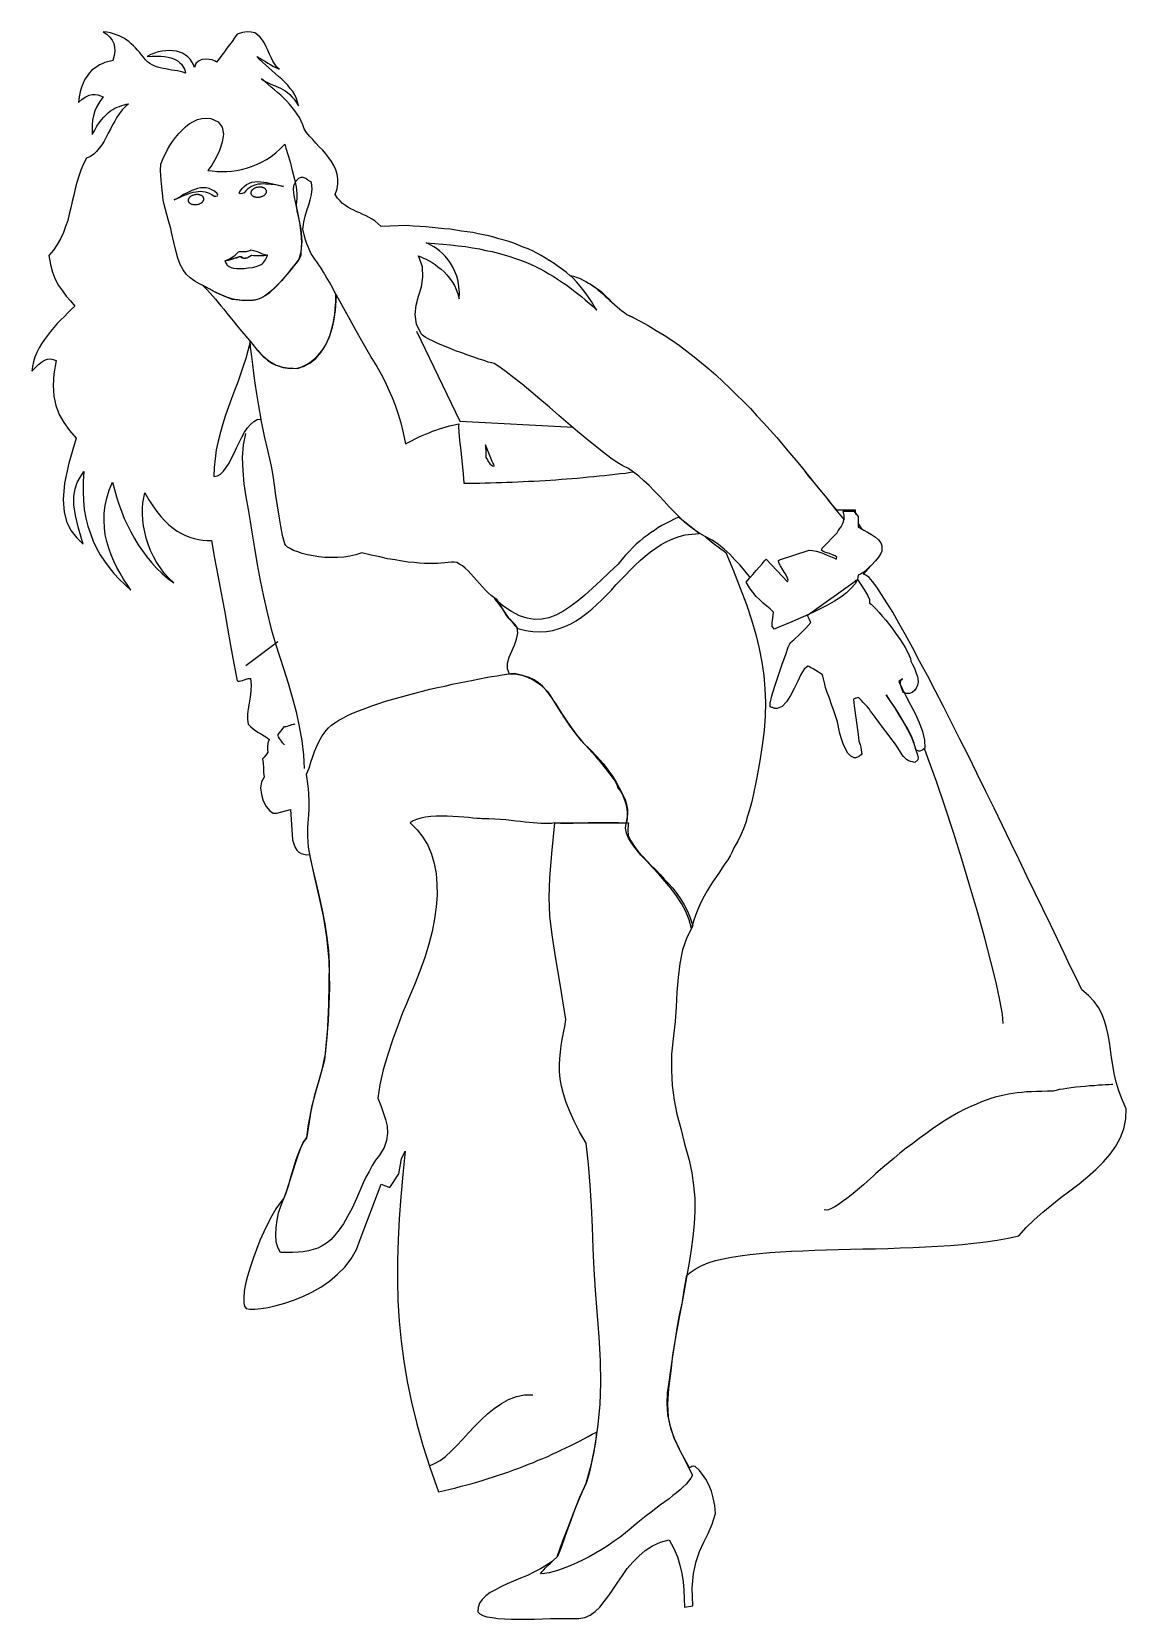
# Model space of a CAD drawing. Extents: x 16850 to 17807, y 235 to 1624.
import ezdxf

# ---------------------------------------------------------------- set-up
doc = ezdxf.new("R2010")
doc.units = 0
doc.header["$LTSCALE"] = 1270
doc.header["$MEASUREMENT"] = 0
doc.layers.get('0').update_dxf_attribs({"linetype": 'CONTINUOUS'})

msp = doc.modelspace()

# ---------------------------------------------------------------- linework, layer by layer
at = {"linetype": 'CONTINUOUS'}
for p, q in [((16912.1, 1624.4), (16915.3, 1622.2)), ((16915.2, 1624), (16912.1, 1624.4)), ((16918.3, 1623.5), (16915.2, 1624)), ((16915.3, 1622.2), (16917.9, 1619.7)), ((16917.9, 1619.7), (16919.9, 1617.1)), ((16921, 1622.7), (16918.3, 1623.5)), ((16919.9, 1617.1), (16921.2, 1614)), ((16923.5, 1621.8), (16921, 1622.7)), ((16921.2, 1614), (16921.9, 1610.9)), ((16926.1, 1620.9), (16923.5, 1621.8)), ((16928.4, 1619.7), (16926.1, 1620.9)), ((16930.6, 1618.4), (16928.4, 1619.7)), ((16932.8, 1617.1), (16930.6, 1618.4)), ((16934.8, 1615.5), (16932.8, 1617.1)), ((16936.6, 1613.8), (16934.8, 1615.5)), ((16938.6, 1612.2), (16936.6, 1613.8)), ((16940.4, 1610.2), (16938.6, 1612.2)), ((17022.6, 1612.9), (17020.2, 1610)), ((17024.8, 1616), (17022.6, 1612.9)), ((17027, 1619.1), (17024.8, 1616)), ((17029.1, 1622.2), (17027, 1619.1)), ((17033.9, 1623.7), (17029.1, 1622.2)), ((17037.9, 1624.4), (17033.9, 1623.7)), ((17041.5, 1624), (17037.9, 1624.4)), ((17044.6, 1623.3), (17041.5, 1624)), ((17047.1, 1621.7), (17044.6, 1623.3)), ((17049.5, 1619.7), (17047.1, 1621.7)), ((17051.3, 1617.1), (17049.5, 1619.7)), ((17053.1, 1614.4), (17051.3, 1617.1)), ((17054.6, 1611.3), (17053.1, 1614.4)), ((16913.5, 1597.5), (16911.2, 1596.4)), ((16915.9, 1598.2), (16913.5, 1597.5)), ((16918.3, 1598.7), (16915.9, 1598.2)), ((16920.4, 1599.3), (16918.3, 1598.7)), ((16921.5, 1603.5), (16920.4, 1599.3)), ((16922.1, 1607.3), (16921.5, 1603.5)), ((16921.9, 1610.9), (16922.1, 1607.3)), ((16942.1, 1608.4), (16940.4, 1610.2)), ((16943.9, 1606.4), (16942.1, 1608.4)), ((16945.5, 1604.2), (16943.9, 1606.4)), ((16947.2, 1602), (16945.5, 1604.2)), ((16949, 1599.8), (16947.2, 1602)), ((16950.8, 1598.2), (16949, 1599.8)), ((16953.7, 1604.4), (16950.4, 1602.6)), ((16950.4, 1602.6), (16954.8, 1602.9)), ((16952.8, 1596.6), (16950.8, 1598.2)), ((16957, 1605.7), (16953.7, 1604.4)), ((16954.8, 1602.9), (16958.8, 1602.9)), ((16960.2, 1606.7), (16957, 1605.7)), ((16958.8, 1602.9), (16962.4, 1602.9)), ((16963.5, 1607.5), (16960.2, 1606.7)), ((16962.4, 1602.9), (16965.7, 1602.6)), ((16966.8, 1607.8), (16963.5, 1607.5)), ((16965.7, 1602.6), (16968.8, 1602)), ((16969.9, 1608), (16966.8, 1607.8)), ((16968.8, 1602), (16971.3, 1601.5)), ((16973, 1607.8), (16969.9, 1608)), ((16971.3, 1601.5), (16973.7, 1600.6)), ((16976.1, 1607.3), (16973, 1607.8)), ((16973.7, 1600.6), (16975.7, 1599.7)), ((16975.7, 1599.7), (16977.5, 1598.6)), ((16978.8, 1606.6), (16976.1, 1607.3)), ((16977.5, 1598.6), (16979.2, 1597.3)), ((16981.5, 1605.5), (16978.8, 1606.6)), ((16983.9, 1604), (16981.5, 1605.5)), ((16986.1, 1602.4), (16983.9, 1604)), ((16988.1, 1600.4), (16986.1, 1602.4)), ((16989.7, 1598.2), (16988.1, 1600.4)), ((16991, 1595.8), (16989.7, 1598.2)), ((16995.5, 1598.7), (16993.2, 1596.6)), ((16998.2, 1600), (16995.5, 1598.7)), ((17001.3, 1600.4), (16998.2, 1600)), ((17004.6, 1600.2), (17001.3, 1600.4)), ((17007.5, 1599.7), (17004.6, 1600.2)), ((17009.9, 1598.7), (17007.5, 1599.7)), ((17011.3, 1597.7), (17009.9, 1598.7)), ((17013.5, 1600.8), (17011.3, 1597.7)), ((17015.9, 1603.8), (17013.5, 1600.8)), ((17018.1, 1606.9), (17015.9, 1603.8)), ((17020.2, 1610), (17018.1, 1606.9)), ((17046.4, 1602.6), (17049, 1601.3)), ((17048.8, 1600), (17046.4, 1602.6)), ((17051.3, 1597.7), (17048.8, 1600)), ((17049, 1601.3), (17051.3, 1599.8)), ((17051.3, 1599.8), (17053.9, 1598.4)), ((17054.1, 1595.3), (17051.3, 1597.7)), ((17053.9, 1598.4), (17056.2, 1596.9)), ((17056.1, 1608.2), (17054.6, 1611.3)), ((17057.5, 1604.9), (17056.1, 1608.2)), ((17059, 1601.8), (17057.5, 1604.9)), ((17060.4, 1598.7), (17059, 1601.8)), ((17062.1, 1596), (17060.4, 1598.7)), ((16897.9, 1585.5), (16896.1, 1582.8)), ((16899.9, 1588), (16897.9, 1585.5)), ((16901.9, 1590.4), (16899.9, 1588)), ((16904.1, 1592.2), (16901.9, 1590.4)), ((16906.4, 1593.8), (16904.1, 1592.2)), ((16908.8, 1595.3), (16906.4, 1593.8)), ((16911.2, 1596.4), (16908.8, 1595.3)), ((16955, 1595.3), (16952.8, 1596.6)), ((16957.2, 1594.4), (16955, 1595.3)), ((16959.5, 1593.5), (16957.2, 1594.4)), ((16961.9, 1592.8), (16959.5, 1593.5)), ((16964.4, 1592.2), (16961.9, 1592.8)), ((16966.8, 1591.8), (16964.4, 1592.2)), ((16969.3, 1591.3), (16966.8, 1591.8)), ((16971.9, 1590.9), (16969.3, 1591.3)), ((16974.4, 1590.6), (16971.9, 1590.9)), ((16977, 1590.2), (16974.4, 1590.6)), ((16979.3, 1589.7), (16977, 1590.2)), ((16979.2, 1597.3), (16980.4, 1596)), ((16981.7, 1588.9), (16979.3, 1589.7)), ((16980.4, 1596), (16981.5, 1594.6)), ((16981.5, 1594.6), (16982.4, 1593.1)), ((16984.1, 1588.2), (16981.7, 1588.9)), ((16982.4, 1593.1), (16983.2, 1591.5)), ((16983.2, 1591.5), (16983.7, 1589.8)), ((16983.7, 1589.8), (16984.1, 1588.2)), ((16991.9, 1593.1), (16991, 1595.8)), ((16993.2, 1596.6), (16991.9, 1593.1)), ((17056.8, 1592.8), (17054.1, 1595.3)), ((17056.2, 1596.9), (17058.8, 1595.5)), ((17059.7, 1590.4), (17056.8, 1592.8)), ((17058.8, 1595.5), (17061.1, 1594)), ((17062.6, 1587.8), (17059.7, 1590.4)), ((17061.1, 1594), (17063.7, 1592.8)), ((17063.9, 1593.5), (17062.1, 1596)), ((17065.3, 1585.3), (17062.6, 1587.8)), ((17063.7, 1592.8), (17066.1, 1591.5)), ((17066.1, 1591.5), (17063.9, 1593.5)), ((17068.2, 1582.8), (17065.3, 1585.3)), ((16891.9, 1571.8), (16891, 1567.3)), ((16893, 1575.8), (16891.9, 1571.8)), ((16894.4, 1579.5), (16893, 1575.8)), ((16896.1, 1582.8), (16894.4, 1579.5)), ((17050.4, 1583.1), (17052.4, 1581.8)), ((17053.3, 1580.8), (17050.4, 1583.1)), ((17052.4, 1581.8), (17054.6, 1580.6)), ((17056.1, 1578.4), (17053.3, 1580.8)), ((17054.6, 1580.6), (17056.8, 1579.5)), ((17059, 1576), (17056.1, 1578.4)), ((17056.8, 1579.5), (17058.8, 1578.6)), ((17058.8, 1578.6), (17061, 1577.7)), ((17061.9, 1573.7), (17059, 1576)), ((17061, 1577.7), (17063, 1576.8)), ((17064.6, 1571.3), (17061.9, 1573.7)), ((17063, 1576.8), (17065.1, 1575.8)), ((17067.3, 1568.8), (17064.6, 1571.3)), ((17065.1, 1575.8), (17067.1, 1574.9)), ((17067.1, 1574.9), (17069.3, 1573.8)), ((17071, 1580.2), (17068.2, 1582.8)), ((17069.3, 1573.8), (17071.3, 1572.6)), ((17073.5, 1577.5), (17071, 1580.2)), ((17071.3, 1572.6), (17073.3, 1571.1)), ((17073.3, 1571.1), (17075.3, 1569.5)), ((17075.7, 1574.8), (17073.5, 1577.5)), ((17077.9, 1572), (17075.7, 1574.8)), ((17079.7, 1569.1), (17077.9, 1572)), ((16891, 1567.3), (16890.3, 1562.4)), ((16890.3, 1562.4), (16893.7, 1565.5)), ((16893.7, 1565.5), (16896.8, 1567.5)), ((16896.8, 1567.5), (16899.7, 1568.9)), ((16899.7, 1568.9), (16902.4, 1569.5)), ((16902.4, 1569.5), (16905, 1569.5)), ((16906.6, 1559.1), (16904.8, 1555.1)), ((16905, 1569.5), (16907.3, 1569.1)), ((16909, 1563.3), (16906.6, 1559.1)), ((16907.3, 1569.1), (16909.7, 1568.4)), ((16912.1, 1567.5), (16909, 1563.3)), ((16909.7, 1568.4), (16912.1, 1567.5)), ((16918.4, 1555.1), (16920.4, 1556.4)), ((16920.4, 1556.4), (16922.3, 1557.5)), ((16922.3, 1557.5), (16924.3, 1558.4)), ((16924.3, 1558.4), (16926.3, 1559.1)), ((16926.3, 1559.1), (16928.2, 1559.8)), ((16928.6, 1556), (16926.3, 1552.9)), ((16928.2, 1559.8), (16930.3, 1560.4)), ((16931.3, 1558.8), (16928.6, 1556)), ((16930.3, 1560.4), (16932.2, 1560.9)), ((16934.3, 1561.3), (16931.3, 1558.8)), ((16932.2, 1560.9), (16934.3, 1561.3)), ((17070.1, 1566.2), (17067.3, 1568.8)), ((17072.8, 1563.7), (17070.1, 1566.2)), ((17075.1, 1560.9), (17072.8, 1563.7)), ((17077.5, 1558.2), (17075.1, 1560.9)), ((17075.3, 1569.5), (17077.1, 1567.5)), ((17077.1, 1567.5), (17079.1, 1565.3)), ((17079.7, 1555.3), (17077.5, 1558.2)), ((17079.1, 1565.3), (17081, 1562.8)), ((17081.1, 1566), (17079.7, 1569.1)), ((17081, 1562.8), (17082.8, 1559.7)), ((17082.1, 1562.9), (17081.1, 1566)), ((17082.8, 1559.7), (17082.1, 1562.9)), ((16902.6, 1546.9), (16902.3, 1542.8)), ((16902.3, 1542.8), (16902.3, 1538.8)), ((16903.5, 1550.9), (16902.6, 1546.9)), ((16904.8, 1555.1), (16903.5, 1550.9)), ((16906.6, 1541.7), (16908.6, 1544.8)), ((16908.6, 1544.8), (16910.6, 1547.3)), ((16910.6, 1547.3), (16912.6, 1549.7)), ((16912.6, 1549.7), (16914.6, 1551.7)), ((16914.6, 1551.7), (16916.4, 1553.5)), ((16916.4, 1553.5), (16918.4, 1555.1)), ((16920.1, 1542.8), (16918.3, 1539.1)), ((16922.1, 1546.2), (16920.1, 1542.8)), ((16924.1, 1549.7), (16922.1, 1546.2)), ((16926.3, 1552.9), (16924.1, 1549.7)), ((16984.1, 1541.3), (16987.3, 1543.8)), ((16987.3, 1543.8), (16991, 1545.8)), ((16991, 1545.8), (16994.6, 1547.5)), ((16994.6, 1547.5), (16998.2, 1548.4)), ((16998.2, 1548.4), (17002.2, 1548.8)), ((17002.2, 1548.8), (17006.2, 1548.4)), ((17006.2, 1548.4), (17012.6, 1545.7)), ((17012.6, 1545.7), (17016.2, 1540.9)), ((17081.7, 1552.4), (17079.7, 1555.3)), ((17083.7, 1549.3), (17081.7, 1552.4)), ((17085.3, 1546.2), (17083.7, 1549.3)), ((17086.6, 1542.9), (17085.3, 1546.2)), ((17087.9, 1539.5), (17086.6, 1542.9)), ((16902.3, 1538.8), (16902.4, 1534.6)), ((16902.4, 1534.6), (16904.6, 1538.4)), ((16904.6, 1538.4), (16906.6, 1541.7)), ((16912.8, 1528.6), (16910.8, 1525.3)), ((16914.6, 1532), (16912.8, 1528.6)), ((16916.4, 1535.5), (16914.6, 1532)), ((16918.3, 1539.1), (16916.4, 1535.5)), ((16970.4, 1524.8), (16972.6, 1528.4)), ((16972.6, 1528.4), (16975.2, 1531.8)), ((16975.2, 1531.8), (16978.1, 1535.3)), ((16978.1, 1535.3), (16981, 1538.4)), ((16981, 1538.4), (16984.1, 1541.3)), ((17016.2, 1540.9), (17017.2, 1534.8)), ((17017.2, 1534.8), (17016.2, 1527.7)), ((17090, 1536.2), (17087.9, 1539.5)), ((17092.6, 1533.1), (17090, 1536.2)), ((17095.3, 1530), (17092.6, 1533.1)), ((17098.2, 1526.9), (17095.3, 1530)), ((16900.8, 1515.3), (16897.5, 1513.9)), ((16903.7, 1517.3), (16900.8, 1515.3)), ((16906.3, 1519.7), (16903.7, 1517.3)), ((16908.6, 1522.4), (16906.3, 1519.7)), ((16910.8, 1525.3), (16908.6, 1522.4)), ((16963.5, 1511.3), (16964.8, 1514.4)), ((16964.8, 1514.4), (16966.4, 1517.7)), ((16966.4, 1517.7), (16968.2, 1521.3)), ((16968.2, 1521.3), (16970.4, 1524.8)), ((17013.9, 1520.6), (17010.6, 1513.7)), ((17016.2, 1527.7), (17013.9, 1520.6)), ((17054.8, 1512.6), (17059, 1515.3)), ((17059, 1515.3), (17063, 1518.4)), ((17063, 1518.4), (17067, 1522)), ((17067, 1522), (17070.8, 1525.9)), ((17070.8, 1525.9), (17071.9, 1522.6)), ((17071.9, 1522.6), (17073.5, 1517.1)), ((17073.5, 1517.1), (17075.5, 1510.6)), ((17101.1, 1523.8), (17098.2, 1526.9)), ((17104.1, 1520.8), (17101.1, 1523.8)), ((17106.8, 1517.5), (17104.1, 1520.8)), ((17109.5, 1514.2), (17106.8, 1517.5)), ((17111.9, 1510.9), (17109.5, 1514.2)), ((16892.6, 1503.3), (16890.6, 1498)), ((16894.8, 1508.8), (16892.6, 1503.3)), ((16897.5, 1513.9), (16894.8, 1508.8)), ((16962.2, 1503.1), (16962.4, 1508.6)), ((16962.8, 1494.4), (16962.2, 1503.1)), ((16962.4, 1508.6), (16963.5, 1511.3)), ((17007, 1507.7), (17003.5, 1503.1)), ((17003.5, 1503.1), (17007.5, 1502.6)), ((17010.6, 1513.7), (17007, 1507.7)), ((17007.5, 1502.6), (17011.7, 1502.2)), ((17011.7, 1502.2), (17015.9, 1502)), ((17015.9, 1502), (17020.1, 1502.2)), ((17020.1, 1502.2), (17024.4, 1502.4)), ((17024.4, 1502.4), (17028.8, 1503.1)), ((17028.8, 1503.1), (17033.1, 1503.8)), ((17033.1, 1503.8), (17037.5, 1504.9)), ((17037.5, 1504.9), (17041.9, 1506.4)), ((17041.9, 1506.4), (17046.2, 1508.2)), ((17046.2, 1508.2), (17050.4, 1510.2)), ((17050.4, 1510.2), (17054.8, 1512.6)), ((17075.5, 1510.6), (17077.5, 1503.1)), ((17077.5, 1503.1), (17079.3, 1495.5)), ((17113.9, 1507.3), (17111.9, 1510.9)), ((17115.5, 1503.7), (17113.9, 1507.3)), ((17116.6, 1499.9), (17115.5, 1503.7)), ((16887.5, 1486.9), (16886.3, 1481.5)), ((16889, 1492.6), (16887.5, 1486.9)), ((16890.6, 1498), (16889, 1492.6)), ((16963.5, 1485.7), (16962.8, 1494.4)), ((16992.1, 1486.4), (16989.7, 1485.5)), ((16994.6, 1487.1), (16992.1, 1486.4)), ((16997.2, 1487.7), (16994.6, 1487.1)), ((16999.7, 1487.9), (16997.2, 1487.7)), ((17002.2, 1487.9), (16999.7, 1487.9)), ((17004.6, 1487.3), (17002.2, 1487.9)), ((17007, 1486.2), (17004.6, 1487.3)), ((17031.7, 1484.6), (17033.5, 1487.1)), ((17033.5, 1487.1), (17035.3, 1489.1)), ((17035.3, 1489.1), (17037.5, 1490.8)), ((17038.4, 1486.6), (17036.8, 1485.1)), ((17037.5, 1490.8), (17039.9, 1491.9)), ((17040.1, 1487.9), (17038.4, 1486.6)), ((17039.9, 1491.9), (17042.2, 1492.8)), ((17041.9, 1488.9), (17040.1, 1487.9)), ((17043.7, 1489.9), (17041.9, 1488.9)), ((17042.2, 1492.8), (17044.8, 1493.1)), ((17042.8, 1486.4), (17042.6, 1486.2)), ((17043.1, 1486.6), (17042.8, 1486.4)), ((17043.4, 1486.8), (17043.1, 1486.6)), ((17043.7, 1487), (17043.4, 1486.8)), ((17045.7, 1490.4), (17043.7, 1489.9)), ((17044.1, 1487.2), (17043.7, 1487)), ((17044.4, 1487.4), (17044.1, 1487.2)), ((17044.8, 1487.6), (17044.4, 1487.4)), ((17044.8, 1493.1), (17047.3, 1493.3)), ((17045.2, 1487.8), (17044.8, 1487.6)), ((17045.8, 1488), (17045.2, 1487.8)), ((17047.7, 1490.9), (17045.7, 1490.4)), ((17046.3, 1488.1), (17045.8, 1488)), ((17046.9, 1488.2), (17046.3, 1488.1)), ((17047.5, 1488.3), (17046.9, 1488.2)), ((17047.3, 1493.3), (17049.9, 1493.1)), ((17047.9, 1488.4), (17047.5, 1488.3)), ((17049.7, 1491.1), (17047.7, 1490.9)), ((17048.5, 1488.4), (17047.9, 1488.4)), ((17049.1, 1488.4), (17048.5, 1488.4)), ((17049.7, 1488.4), (17049.1, 1488.4)), ((17051.9, 1491.3), (17049.7, 1491.1)), ((17050.3, 1488.4), (17049.7, 1488.4)), ((17049.9, 1493.1), (17052.6, 1492.9)), ((17050.6, 1488.3), (17050.3, 1488.4)), ((17051, 1488.3), (17050.6, 1488.3)), ((17051.4, 1488.2), (17051, 1488.3)), ((17051.7, 1488.1), (17051.4, 1488.2)), ((17052.1, 1487.9), (17051.7, 1488.1)), ((17054.1, 1491.1), (17051.9, 1491.3)), ((17052.5, 1487.8), (17052.1, 1487.9)), ((17052.5, 1487.8), (17052.5, 1487.8)), ((17052.8, 1487.6), (17052.5, 1487.8)), ((17052.6, 1492.9), (17055.3, 1492.4)), ((17053, 1487.5), (17052.8, 1487.6)), ((17053.2, 1487.4), (17053, 1487.5)), ((17053.5, 1487.2), (17053.2, 1487.4)), ((17053.7, 1487), (17053.5, 1487.2)), ((17053.9, 1486.9), (17053.7, 1487)), ((17054.1, 1486.7), (17053.9, 1486.9)), ((17056.4, 1491.1), (17054.1, 1491.1)), ((17054.3, 1486.5), (17054.1, 1486.7)), ((17054.3, 1486.5), (17054.3, 1486.5)), ((17054.4, 1486.4), (17054.3, 1486.5)), ((17054.4, 1486.2), (17054.4, 1486.4)), ((17055.3, 1492.4), (17057.9, 1491.9)), ((17059, 1490.8), (17056.4, 1491.1)), ((17057.9, 1491.9), (17060.4, 1491.3)), ((17061.5, 1490.6), (17059, 1490.8)), ((17060.4, 1491.3), (17063, 1490.8)), ((17064, 1490), (17061.5, 1490.6)), ((17063, 1490.8), (17065.3, 1490)), ((17066.8, 1489.7), (17064, 1490)), ((17065.3, 1490), (17067.5, 1489.5)), ((17069.7, 1489.1), (17066.8, 1489.7)), ((17067.5, 1489.5), (17069.7, 1489.1)), ((17078.4, 1489.7), (17078.1, 1486.4)), ((17078.1, 1486.4), (17078.8, 1481.1)), ((17080.6, 1493.7), (17078.4, 1489.7)), ((17079.3, 1495.5), (17080.8, 1488.6)), ((17082.8, 1495.9), (17080.6, 1493.7)), ((17080.8, 1488.6), (17081.5, 1482.8)), ((17085, 1496.8), (17082.8, 1495.9)), ((17087.1, 1496.8), (17085, 1496.8)), ((17089.3, 1495.9), (17087.1, 1496.8)), ((17091.1, 1494.6), (17089.3, 1495.9)), ((17093, 1493.3), (17091.1, 1494.6)), ((17094.4, 1492.4), (17093, 1493.3)), ((17094.2, 1482), (17094.8, 1486.9)), ((17094.8, 1486.9), (17094.4, 1492.4)), ((17115.1, 1481.9), (17116.6, 1486.8)), ((17117.3, 1495.7), (17116.6, 1499.9)), ((17116.6, 1486.8), (17117.3, 1491.3)), ((17117.3, 1491.3), (17117.3, 1495.7)), ((16885, 1475.9), (16883.7, 1470.4)), ((16886.3, 1481.5), (16885, 1475.9)), ((16964.1, 1480.4), (16963.5, 1485.7)), ((16964.6, 1477.1), (16964.1, 1480.4)), ((16965.3, 1473.3), (16964.6, 1477.1)), ((16966.4, 1468.9), (16965.3, 1473.3)), ((16974.1, 1477.3), (16976.8, 1478.6)), ((16976.1, 1478.2), (16974.1, 1477.3)), ((16978.1, 1479.3), (16976.1, 1478.2)), ((16976.8, 1478.6), (16979.3, 1479.7)), ((16980.2, 1480.6), (16978.1, 1479.3)), ((16979.3, 1479.7), (16981.7, 1480.8)), ((16982.4, 1481.9), (16980.2, 1480.6)), ((16981.7, 1480.8), (16984.1, 1481.7)), ((16984.8, 1483.1), (16982.4, 1481.9)), ((16984.1, 1481.7), (16986.4, 1482.6)), ((16987.2, 1484.2), (16984.8, 1483.1)), ((16986.4, 1482.6), (16988.6, 1483.3)), ((16986.5, 1477.7), (16986.4, 1477.6)), ((16986.4, 1477.6), (16986.4, 1477.4)), ((16986.4, 1477.4), (16986.4, 1477.3)), ((16986.4, 1477.3), (16986.4, 1477.1)), ((16986.4, 1477.1), (16986.4, 1477)), ((16986.4, 1477), (16986.4, 1476.8)), ((16986.4, 1476.8), (16986.4, 1476.7)), ((16986.4, 1476.7), (16986.4, 1476.5)), ((16986.4, 1476.5), (16986.4, 1476.4)), ((16986.4, 1476.4), (16986.5, 1476.2)), ((16986.6, 1478), (16986.5, 1477.8)), ((16986.5, 1477.8), (16986.5, 1477.7)), ((16986.5, 1476.2), (16986.5, 1476.1)), ((16986.5, 1476.1), (16986.5, 1475.9)), ((16986.5, 1475.9), (16986.6, 1475.8)), ((16986.8, 1478.4), (16986.6, 1478.1)), ((16986.6, 1478.1), (16986.6, 1478)), ((16986.6, 1478.1), (16986.6, 1478.1)), ((16986.6, 1475.8), (16986.7, 1475.7)), ((16986.7, 1475.7), (16986.7, 1475.5)), ((16986.7, 1475.5), (16986.8, 1475.4)), ((16986.9, 1478.6), (16986.8, 1478.4)), ((16986.8, 1475.4), (16986.9, 1475.3)), ((16987.1, 1478.8), (16986.9, 1478.6)), ((16986.9, 1475.3), (16987, 1475.2)), ((16987, 1475.2), (16987.1, 1475.1)), ((16987.2, 1479.1), (16987.1, 1478.8)), ((16987.1, 1475.1), (16987.3, 1474.9)), ((16989.7, 1485.5), (16987.2, 1484.2)), ((16987.4, 1479.3), (16987.2, 1479.1)), ((16987.3, 1474.9), (16987.5, 1474.7)), ((16987.6, 1479.5), (16987.4, 1479.3)), ((16987.5, 1474.7), (16987.7, 1474.5)), ((16987.8, 1479.7), (16987.6, 1479.5)), ((16987.7, 1474.5), (16987.9, 1474.3)), ((16988, 1479.9), (16987.8, 1479.7)), ((16987.9, 1474.3), (16988.1, 1474.2)), ((16988.2, 1480.1), (16988, 1479.9)), ((16988.1, 1474.2), (16988.3, 1474)), ((16988.5, 1480.3), (16988.2, 1480.1)), ((16988.3, 1474), (16988.6, 1473.9)), ((16988.9, 1480.5), (16988.5, 1480.3)), ((16988.6, 1483.3), (16990.8, 1483.9)), ((16988.6, 1473.9), (16988.8, 1473.8)), ((16988.8, 1473.8), (16989.2, 1473.6)), ((16988.8, 1473.8), (16988.8, 1473.8)), ((16989.2, 1480.7), (16988.9, 1480.5)), ((16989.6, 1480.9), (16989.2, 1480.7)), ((16989.2, 1473.6), (16989.6, 1473.5)), ((16989.9, 1481.1), (16989.6, 1480.9)), ((16989.6, 1473.5), (16990, 1473.4)), ((16990.4, 1481.2), (16989.9, 1481.1)), ((16990, 1473.4), (16990.4, 1473.3)), ((16990.9, 1481.4), (16990.4, 1481.2)), ((16990.4, 1473.3), (16990.8, 1473.2)), ((16990.8, 1483.9), (16993, 1484.4)), ((16990.8, 1473.2), (16991.1, 1473.2)), ((16991.5, 1481.6), (16990.9, 1481.4)), ((16991.1, 1473.2), (16991.7, 1473.1)), ((16992.1, 1481.7), (16991.5, 1481.6)), ((16991.7, 1473.1), (16992.2, 1473.1)), ((16992.6, 1481.8), (16992.1, 1481.7)), ((16992.2, 1473.1), (16992.8, 1473.1)), ((16993.1, 1481.9), (16992.6, 1481.8)), ((16992.8, 1473.1), (16993.4, 1473.1)), ((16993, 1484.4), (16995.2, 1484.6)), ((16993.7, 1481.9), (16993.1, 1481.9)), ((16993.4, 1473.1), (16993.9, 1473.2)), ((16994.3, 1481.9), (16993.7, 1481.9)), ((16993.9, 1473.2), (16994.4, 1473.3)), ((16994.8, 1481.9), (16994.3, 1481.9)), ((16994.4, 1473.3), (16995, 1473.4)), ((16995.4, 1481.9), (16994.8, 1481.9)), ((16995, 1473.4), (16995.6, 1473.6)), ((16995.2, 1484.6), (16997.2, 1484.8)), ((16995.7, 1481.8), (16995.4, 1481.9)), ((16995.6, 1473.6), (16996.1, 1473.8)), ((16996.1, 1481.7), (16995.7, 1481.8)), ((16996.5, 1481.6), (16996.1, 1481.7)), ((16996.1, 1473.8), (16996.6, 1473.9)), ((16996.9, 1481.5), (16996.5, 1481.6)), ((16996.6, 1473.9), (16996.9, 1474.1)), ((16997.3, 1481.4), (16996.9, 1481.5)), ((16996.9, 1474.1), (16997.3, 1474.3)), ((16997.2, 1484.8), (16999.2, 1484.6)), ((16997.7, 1481.2), (16997.3, 1481.4)), ((16997.3, 1474.3), (16997.6, 1474.5)), ((16997.6, 1474.5), (16998, 1474.7)), ((16997.7, 1481.2), (16997.7, 1481.2)), ((16997.9, 1481.1), (16997.7, 1481.2)), ((16998.2, 1481), (16997.9, 1481.1)), ((16998, 1474.7), (16998.3, 1474.9)), ((16998.4, 1480.8), (16998.2, 1481)), ((16998.3, 1474.9), (16998.5, 1475.1)), ((16998.6, 1480.7), (16998.4, 1480.8)), ((16998.5, 1475.1), (16998.7, 1475.3)), ((16998.8, 1480.5), (16998.6, 1480.7)), ((16998.7, 1475.3), (16998.9, 1475.5)), ((16999, 1480.3), (16998.8, 1480.5)), ((16998.9, 1475.5), (16999.1, 1475.7)), ((16999.2, 1480.1), (16999, 1480.3)), ((16999.1, 1475.7), (16999.3, 1475.9)), ((16999.2, 1484.6), (17001.2, 1484.2)), ((16999.4, 1479.9), (16999.2, 1480.1)), ((16999.3, 1475.9), (16999.4, 1476.2)), ((16999.5, 1479.8), (16999.4, 1479.9)), ((16999.4, 1476.2), (16999.6, 1476.4)), ((16999.6, 1479.7), (16999.5, 1479.8)), ((16999.7, 1479.6), (16999.6, 1479.7)), ((16999.6, 1476.4), (16999.7, 1476.6)), ((16999.8, 1479.5), (16999.7, 1479.6)), ((16999.7, 1476.6), (16999.9, 1476.9)), ((16999.8, 1479.3), (16999.8, 1479.5)), ((16999.9, 1479.2), (16999.8, 1479.3)), ((17000, 1479.1), (16999.9, 1479.2)), ((16999.9, 1477), (17000, 1477.2)), ((16999.9, 1476.9), (16999.9, 1477)), ((16999.9, 1476.9), (16999.9, 1476.9)), ((17000, 1478.9), (17000, 1479.1)), ((17000, 1478.8), (17000, 1478.9)), ((17000.1, 1478.6), (17000, 1478.8)), ((17000, 1477.3), (17000.1, 1477.4)), ((17000, 1477.2), (17000, 1477.3)), ((17000.1, 1478.5), (17000.1, 1478.6)), ((17000.1, 1478.3), (17000.1, 1478.5)), ((17000.1, 1478.2), (17000.1, 1478.3)), ((17000.1, 1478), (17000.1, 1478.2)), ((17000.1, 1477.9), (17000.1, 1478)), ((17000.1, 1477.7), (17000.1, 1477.9)), ((17000.1, 1477.6), (17000.1, 1477.7)), ((17000.1, 1477.4), (17000.1, 1477.6)), ((17001.2, 1484.2), (17003.2, 1483.7)), ((17003.2, 1483.7), (17005.2, 1482.9)), ((17005.2, 1482.9), (17007, 1481.9)), ((17009.3, 1484.8), (17007, 1486.2)), ((17007, 1481.9), (17009, 1480.6)), ((17009, 1480.6), (17010.6, 1480.6)), ((17011.7, 1482.8), (17009.3, 1484.8)), ((17010.6, 1480.6), (17012.1, 1480.8)), ((17012.4, 1481.3), (17011.7, 1482.8)), ((17012.1, 1480.8), (17012.4, 1481.3)), ((17031.1, 1483.1), (17031.7, 1484.6)), ((17031.9, 1482.6), (17031.1, 1483.1)), ((17033.5, 1482.9), (17031.9, 1482.6)), ((17035.3, 1483.3), (17033.5, 1482.9)), ((17036.8, 1485.1), (17035.3, 1483.3)), ((17041.3, 1484.1), (17041.2, 1483.9)), ((17041.2, 1483.9), (17041.2, 1483.8)), ((17041.2, 1483.8), (17041.2, 1483.6)), ((17041.2, 1483.6), (17041.2, 1483.5)), ((17041.2, 1483.5), (17041.2, 1483.3)), ((17041.2, 1483.3), (17041.2, 1483.2)), ((17041.2, 1483.2), (17041.2, 1483.1)), ((17041.2, 1483.1), (17041.2, 1483)), ((17041.2, 1483), (17041.3, 1482.9)), ((17041.4, 1484.4), (17041.3, 1484.2)), ((17041.3, 1484.2), (17041.3, 1484.1)), ((17041.3, 1482.9), (17041.3, 1482.8)), ((17041.3, 1482.8), (17041.3, 1482.6)), ((17041.3, 1482.6), (17041.4, 1482.5)), ((17041.5, 1484.6), (17041.4, 1484.5)), ((17041.4, 1484.5), (17041.4, 1484.4)), ((17041.4, 1482.5), (17041.4, 1482.3)), ((17041.4, 1482.3), (17041.5, 1482.2)), ((17041.6, 1484.9), (17041.5, 1484.7)), ((17041.5, 1484.7), (17041.5, 1484.6)), ((17041.5, 1482.2), (17041.6, 1482.1)), ((17041.7, 1485.1), (17041.6, 1484.9)), ((17041.6, 1482.1), (17041.6, 1481.9)), ((17041.6, 1481.9), (17041.7, 1481.8)), ((17041.9, 1485.4), (17041.7, 1485.1)), ((17041.7, 1481.8), (17041.8, 1481.7)), ((17041.8, 1481.7), (17041.9, 1481.6)), ((17042, 1485.6), (17041.9, 1485.4)), ((17041.9, 1481.6), (17042.1, 1481.4)), ((17042.2, 1485.8), (17042, 1485.6)), ((17042.1, 1481.4), (17042.3, 1481.2)), ((17042.4, 1486), (17042.2, 1485.8)), ((17042.3, 1481.2), (17042.5, 1481)), ((17042.6, 1486.2), (17042.4, 1486)), ((17042.5, 1481), (17042.7, 1480.8)), ((17042.7, 1480.8), (17042.9, 1480.7)), ((17042.9, 1480.7), (17043.2, 1480.5)), ((17043.2, 1480.5), (17043.4, 1480.4)), ((17043.4, 1480.4), (17043.6, 1480.3)), ((17043.6, 1480.3), (17043.7, 1480.3)), ((17043.7, 1480.3), (17044, 1480.1)), ((17044, 1480.1), (17044.4, 1480)), ((17044.4, 1480), (17044.8, 1479.9)), ((17044.8, 1479.9), (17045.2, 1479.8)), ((17045.2, 1479.8), (17045.6, 1479.7)), ((17045.6, 1479.7), (17045.9, 1479.7)), ((17045.9, 1479.7), (17046.5, 1479.6)), ((17046.5, 1479.6), (17047.1, 1479.6)), ((17047.1, 1479.6), (17047.6, 1479.6)), ((17047.6, 1479.6), (17048.2, 1479.7)), ((17048.2, 1479.7), (17048.7, 1479.7)), ((17048.7, 1479.7), (17049.3, 1479.8)), ((17049.3, 1479.8), (17049.8, 1479.9)), ((17049.8, 1479.9), (17050.4, 1480.1)), ((17050.4, 1480.1), (17050.9, 1480.3)), ((17050.9, 1480.3), (17051.4, 1480.5)), ((17051.4, 1480.5), (17051.8, 1480.6)), ((17051.8, 1480.6), (17052.1, 1480.8)), ((17052.1, 1480.8), (17052.5, 1481)), ((17052.5, 1481), (17052.8, 1481.2)), ((17052.8, 1481.2), (17053.1, 1481.5)), ((17053.1, 1481.5), (17053.4, 1481.7)), ((17053.4, 1481.7), (17053.6, 1481.9)), ((17053.6, 1481.9), (17053.8, 1482)), ((17053.8, 1482), (17053.9, 1482.2)), ((17053.9, 1482.2), (17054.1, 1482.5)), ((17054.1, 1482.5), (17054.3, 1482.7)), ((17054.3, 1482.7), (17054.4, 1482.9)), ((17054.5, 1486.1), (17054.4, 1486.2)), ((17054.4, 1482.9), (17054.6, 1483.1)), ((17054.6, 1486), (17054.5, 1486.1)), ((17054.7, 1485.9), (17054.6, 1486)), ((17054.6, 1483.1), (17054.7, 1483.4)), ((17054.7, 1485.7), (17054.7, 1485.9)), ((17054.8, 1485.6), (17054.7, 1485.7)), ((17054.7, 1483.4), (17054.8, 1483.5)), ((17054.7, 1483.4), (17054.7, 1483.4)), ((17054.8, 1485.4), (17054.8, 1485.6)), ((17054.9, 1485.3), (17054.8, 1485.4)), ((17054.8, 1483.7), (17054.9, 1483.8)), ((17054.8, 1483.5), (17054.8, 1483.7)), ((17054.9, 1485.2), (17054.9, 1485.3)), ((17054.9, 1485), (17054.9, 1485.2)), ((17054.9, 1485), (17054.9, 1485)), ((17055, 1484.9), (17054.9, 1485)), ((17054.9, 1484.3), (17055, 1484.4)), ((17054.9, 1484.1), (17054.9, 1484.3)), ((17054.9, 1484), (17054.9, 1484.1)), ((17054.9, 1483.8), (17054.9, 1484)), ((17055, 1484.7), (17055, 1484.9)), ((17055, 1484.6), (17055, 1484.7)), ((17055, 1484.4), (17055, 1484.6)), ((17078.8, 1481.1), (17080.2, 1474.2)), ((17080.2, 1474.2), (17082.1, 1466.2)), ((17081.3, 1478.6), (17081, 1473.3)), ((17081, 1473.3), (17081.5, 1467.5)), ((17081.5, 1482.8), (17081.3, 1478.6)), ((17090.2, 1468), (17091.9, 1472.8)), ((17091.9, 1472.8), (17093.1, 1477.3)), ((17093.1, 1477.3), (17094.2, 1482)), ((17117.1, 1478.9), (17115.1, 1481.9)), ((17119.3, 1476.4), (17117.1, 1478.9)), ((17121.5, 1474.2), (17119.3, 1476.4)), ((17123.9, 1472.4), (17121.5, 1474.2)), ((16881, 1459.3), (16879.2, 1453.9)), ((16882.4, 1464.8), (16881, 1459.3)), ((16883.7, 1470.4), (16882.4, 1464.8)), ((16967.7, 1464.6), (16966.4, 1468.9)), ((16969, 1460.2), (16967.7, 1464.6)), ((16970.1, 1456), (16969, 1460.2)), ((17081.5, 1467.5), (17082.6, 1462.6)), ((17082.1, 1466.2), (17083.7, 1457.5)), ((17082.6, 1462.6), (17083.3, 1460)), ((17083.3, 1460), (17085, 1451.7)), ((17087.5, 1457.7), (17088.8, 1463.1)), ((17088.8, 1463.1), (17090.2, 1468)), ((17126.2, 1470.8), (17123.9, 1472.4)), ((17128.8, 1469.5), (17126.2, 1470.8)), ((17131.3, 1468.2), (17128.8, 1469.5)), ((17134, 1466.9), (17131.3, 1468.2)), ((17136.6, 1465.9), (17134, 1466.9)), ((17139.3, 1464.6), (17136.6, 1465.9)), ((17142, 1463.3), (17139.3, 1464.6)), ((17144.6, 1461.9), (17142, 1463.3)), ((17147.3, 1460.4), (17144.6, 1461.9)), ((17150, 1458.6), (17147.3, 1460.4)), ((17152.6, 1456.4), (17150, 1458.6)), ((16877.2, 1448.6), (16874.8, 1443.3)), ((16879.2, 1453.9), (16877.2, 1448.6)), ((16971.2, 1452.2), (16970.1, 1456)), ((16971.9, 1448.9), (16971.2, 1452.2)), ((16973.7, 1440.4), (16971.9, 1448.9)), ((17083.7, 1457.5), (17085, 1448.4)), ((17085, 1451.7), (17085.7, 1441.1)), ((17085, 1448.4), (17085.5, 1439.7)), ((17086.6, 1451.7), (17087.5, 1457.7)), ((17087.9, 1446.6), (17086.6, 1451.7)), ((17089.1, 1442.4), (17087.9, 1446.6)), ((17155.1, 1453.9), (17152.6, 1456.4)), ((17177.7, 1454.8), (17155.1, 1453.9)), ((17183.3, 1454.4), (17177.7, 1454.8)), ((17188.9, 1454), (17183.3, 1454.4)), ((17194.4, 1453.7), (17188.9, 1454)), ((17199.7, 1453.1), (17194.4, 1453.7)), ((17205.1, 1452.6), (17199.7, 1453.1)), ((17210.2, 1452), (17205.1, 1452.6)), ((17215.5, 1451.5), (17210.2, 1452)), ((17220.6, 1450.8), (17215.5, 1451.5)), ((17225.5, 1450), (17220.6, 1450.8)), ((17230.4, 1449.3), (17225.5, 1450)), ((17235.3, 1448.6), (17230.4, 1449.3)), ((17240, 1447.7), (17235.3, 1448.6)), ((17244.7, 1446.6), (17240, 1447.7)), ((17249.3, 1445.7), (17244.7, 1446.6)), ((17253.8, 1444.6), (17249.3, 1445.7)), ((16868.6, 1433.3), (16864.6, 1428.6)), ((16871.9, 1438.2), (16868.6, 1433.3)), ((16874.8, 1443.3), (16871.9, 1438.2)), ((16975.5, 1432.9), (16973.7, 1440.4)), ((16977.3, 1426.4), (16975.5, 1432.9)), ((17028.8, 1430.2), (17029.7, 1431.1)), ((17029.7, 1431.1), (17030.4, 1431.9)), ((17030.4, 1431.9), (17031.3, 1432)), ((17031.3, 1432), (17032.4, 1432)), ((17032.4, 1432), (17033.7, 1432)), ((17033.7, 1432), (17034.8, 1432)), ((17034.8, 1432), (17035.9, 1432)), ((17035.9, 1432), (17037.3, 1432.2)), ((17037.3, 1432.2), (17038.2, 1432.4)), ((17038.2, 1432.4), (17039.3, 1432.8)), ((17039.3, 1432.8), (17040.2, 1433.1)), ((17040.2, 1433.1), (17041.1, 1433.7)), ((17041.1, 1433.7), (17043.5, 1433.1)), ((17043.5, 1433.1), (17045.7, 1432.4)), ((17045.7, 1432.4), (17047.5, 1431.7)), ((17047.5, 1431.7), (17049.3, 1431)), ((17049.3, 1431), (17051, 1430.2)), ((17085, 1431.5), (17083.1, 1425.3)), ((17085, 1431.3), (17084.8, 1428.9)), ((17085.7, 1441.1), (17085, 1431.5)), ((17085.5, 1439.7), (17085, 1431.3)), ((17090.2, 1438.8), (17089.1, 1442.4)), ((17091.5, 1435.5), (17090.2, 1438.8)), ((17092.8, 1432.8), (17091.5, 1435.5)), ((17094, 1430.2), (17092.8, 1432.8)), ((17194.6, 1439.7), (17202, 1439.1)), ((17196.6, 1438.8), (17194.6, 1439.7)), ((17198.8, 1437.7), (17196.6, 1438.8)), ((17201.3, 1436.2), (17198.8, 1437.7)), ((17203.7, 1434.6), (17201.3, 1436.2)), ((17202, 1439.1), (17209.1, 1438.6)), ((17206.2, 1432.6), (17203.7, 1434.6)), ((17208.8, 1430.4), (17206.2, 1432.6)), ((17209.1, 1438.6), (17216, 1438)), ((17216, 1438), (17222.6, 1437.1)), ((17222.6, 1437.1), (17229.1, 1436.4)), ((17229.1, 1436.4), (17235.1, 1435.3)), ((17235.1, 1435.3), (17241.1, 1434.4)), ((17241.1, 1434.4), (17246.8, 1433.1)), ((17246.8, 1433.1), (17252.4, 1432)), ((17252.4, 1432), (17257.7, 1430.6)), ((17258.2, 1443.3), (17253.8, 1444.6)), ((17262.7, 1442), (17258.2, 1443.3)), ((17266.9, 1440.8), (17262.7, 1442)), ((17271.3, 1439.3), (17266.9, 1440.8)), ((17275.5, 1437.7), (17271.3, 1439.3)), ((17279.5, 1436), (17275.5, 1437.7)), ((17283.7, 1434.4), (17279.5, 1436)), ((17287.7, 1432.6), (17283.7, 1434.4)), ((17291.5, 1430.6), (17287.7, 1432.6)), ((16864.6, 1428.6), (16865.9, 1420.8)), ((16865.9, 1420.8), (16867.7, 1413.9)), ((16979.5, 1420.8), (16977.3, 1426.4)), ((16981.9, 1416), (16979.5, 1420.8)), ((17019.1, 1424), (17018.4, 1423.9)), ((17018.4, 1423.9), (17019, 1422.6)), ((17018.6, 1423.9), (17022.6, 1425.7)), ((17019.9, 1423.9), (17018.6, 1423.9)), ((17019, 1422.6), (17019.7, 1421.7)), ((17020.4, 1424.4), (17019.1, 1424)), ((17019.7, 1421.7), (17020.1, 1420.8)), ((17021.5, 1424.2), (17019.9, 1423.9)), ((17020.1, 1420.8), (17020.6, 1420.2)), ((17022.2, 1424.9), (17020.4, 1424.4)), ((17020.6, 1420.2), (17021.3, 1419.7)), ((17021.3, 1419.7), (17022.1, 1419.1)), ((17023.3, 1424.8), (17021.5, 1424.2)), ((17022.1, 1419.1), (17022.8, 1418.6)), ((17024.2, 1425.3), (17022.2, 1424.9)), ((17022.6, 1425.7), (17025.5, 1427.3)), ((17022.8, 1418.6), (17023.9, 1418)), ((17025.3, 1425.5), (17023.3, 1424.8)), ((17023.9, 1418), (17026.1, 1417.5)), ((17026.4, 1425.9), (17024.2, 1425.3)), ((17027.5, 1426.2), (17025.3, 1425.5)), ((17025.5, 1427.3), (17027.5, 1428.9)), ((17026.1, 1417.5), (17028.8, 1417.1)), ((17028.4, 1426.4), (17026.4, 1425.9)), ((17027.5, 1428.9), (17028.8, 1430.2)), ((17029.3, 1426.8), (17027.5, 1426.2)), ((17030.4, 1427), (17028.4, 1426.4)), ((17028.8, 1417.1), (17031.9, 1417.1)), ((17031.1, 1427.3), (17029.3, 1426.8)), ((17031.9, 1427.3), (17030.4, 1427)), ((17032.6, 1427.5), (17031.1, 1427.3)), ((17033, 1426.8), (17031.9, 1427.3)), ((17031.9, 1417.1), (17035.3, 1417.3)), ((17033.7, 1426.8), (17032.6, 1427.5)), ((17033.7, 1426.4), (17033, 1426.8)), ((17034.6, 1426.2), (17033.7, 1426.8)), ((17034.4, 1426.2), (17033.7, 1426.4)), ((17035, 1426), (17034.4, 1426.2)), ((17035.7, 1426), (17034.6, 1426.2)), ((17035.5, 1426), (17035, 1426)), ((17035.3, 1417.3), (17039, 1417.7)), ((17036.1, 1426.2), (17035.5, 1426)), ((17036.6, 1426), (17035.7, 1426)), ((17036.8, 1426.2), (17036.1, 1426.2)), ((17037.7, 1426.2), (17036.6, 1426)), ((17037.7, 1426.4), (17036.8, 1426.2)), ((17041.7, 1428.6), (17037.7, 1426.4)), ((17039, 1426.8), (17037.7, 1426.2)), ((17040.2, 1427.7), (17039, 1426.8)), ((17039, 1417.7), (17042.6, 1418.2)), ((17041.9, 1428.6), (17040.2, 1427.7)), ((17043.7, 1428.4), (17041.7, 1428.6)), ((17045, 1428.4), (17041.9, 1428.6)), ((17042.6, 1418.2), (17045.9, 1419.1)), ((17045.5, 1428.2), (17043.7, 1428.4)), ((17047.3, 1428.2), (17045, 1428.4)), ((17047.1, 1428.2), (17045.5, 1428.2)), ((17045.9, 1419.1), (17049, 1420.2)), ((17048.8, 1428.2), (17047.1, 1428.2)), ((17049.1, 1428.2), (17047.3, 1428.2)), ((17050.4, 1428.2), (17048.8, 1428.2)), ((17049, 1420.2), (17050.1, 1420.8)), ((17050.6, 1428.2), (17049.1, 1428.2)), ((17050.1, 1420.8), (17051, 1421.3)), ((17052.2, 1428.4), (17050.4, 1428.2)), ((17051.9, 1428.2), (17050.6, 1428.2)), ((17051, 1430.2), (17052.6, 1429.7)), ((17051, 1421.3), (17051.7, 1421.9)), ((17051.7, 1421.9), (17052.4, 1422.6)), ((17053, 1428.4), (17051.9, 1428.2)), ((17054.1, 1428.6), (17052.2, 1428.4)), ((17052.4, 1422.6), (17053.1, 1423.5)), ((17052.6, 1429.7), (17054.2, 1429.1)), ((17054.4, 1428.6), (17053, 1428.4)), ((17053.1, 1423.5), (17053.9, 1424.8)), ((17053.9, 1424.8), (17054.8, 1426.6)), ((17055.9, 1428.8), (17054.1, 1428.6)), ((17054.2, 1429.1), (17056.2, 1428.8)), ((17056.2, 1428.8), (17054.4, 1428.6)), ((17054.8, 1426.6), (17055.9, 1428.8)), ((17076.8, 1417.1), (17073.9, 1413.3)), ((17079.5, 1420), (17076.2, 1416.2)), ((17079.9, 1421.1), (17076.8, 1417.1)), ((17081.9, 1423.3), (17079.5, 1420)), ((17083.1, 1425.3), (17079.9, 1421.1)), ((17083.7, 1426.4), (17081.9, 1423.3)), ((17084.8, 1428.9), (17083.7, 1426.4)), ((17095.5, 1427.9), (17094, 1430.2)), ((17097.1, 1425.5), (17095.5, 1427.9)), ((17098.8, 1423.1), (17097.1, 1425.5)), ((17100.6, 1420.4), (17098.8, 1423.1)), ((17102.6, 1417.5), (17100.6, 1420.4)), ((17104.8, 1414), (17102.6, 1417.5)), ((17188, 1428.2), (17190, 1427.5)), ((17191.3, 1418.8), (17188, 1428.2)), ((17190, 1427.5), (17192.2, 1426.4)), ((17191.8, 1409.7), (17191.3, 1418.8)), ((17192.2, 1426.4), (17194.6, 1425.3)), ((17194.6, 1425.3), (17197.1, 1424)), ((17197.1, 1424), (17199.7, 1422.4)), ((17199.7, 1422.4), (17202.4, 1420.8)), ((17202.4, 1420.8), (17204.9, 1418.8)), ((17204.9, 1418.8), (17207.7, 1416.6)), ((17211.3, 1427.9), (17208.8, 1430.4)), ((17213.7, 1424.9), (17211.3, 1427.9)), ((17216, 1421.9), (17213.7, 1424.9)), ((17218, 1418.4), (17216, 1421.9)), ((17219.8, 1414.6), (17218, 1418.4)), ((17257.7, 1430.6), (17262.7, 1429.1)), ((17262.7, 1429.1), (17267.8, 1427.7)), ((17267.8, 1427.7), (17272.6, 1426)), ((17272.6, 1426), (17277.1, 1424.4)), ((17277.1, 1424.4), (17281.7, 1422.8)), ((17281.7, 1422.8), (17286, 1421)), ((17286, 1421), (17290.2, 1419)), ((17290.2, 1419), (17294.2, 1417)), ((17295.3, 1428.6), (17291.5, 1430.6)), ((17294.2, 1417), (17298.2, 1414.8)), ((17299.1, 1426.4), (17295.3, 1428.6)), ((17302.9, 1424), (17299.1, 1426.4)), ((17306.6, 1421.7), (17302.9, 1424)), ((17310.2, 1419.1), (17306.6, 1421.7)), ((17313.8, 1416.4), (17310.2, 1419.1)), ((16867.7, 1413.9), (16870.1, 1407.9)), ((16870.1, 1407.9), (16873, 1402.4)), ((16984.6, 1412.2), (16981.9, 1416)), ((16988.1, 1409), (16984.6, 1412.2)), ((16992.1, 1406.2), (16988.1, 1409)), ((16996.4, 1403.9), (16992.1, 1406.2)), ((17000.4, 1401.7), (16996.4, 1403.9)), ((17065.5, 1403.7), (17062.8, 1401.1)), ((17068.8, 1407.5), (17064.6, 1402.6)), ((17068.2, 1406.6), (17065.5, 1403.7)), ((17071, 1409.9), (17068.2, 1406.6)), ((17072.8, 1412), (17068.8, 1407.5)), ((17073.9, 1413.3), (17071, 1409.9)), ((17076.2, 1416.2), (17072.8, 1412)), ((17107.1, 1410), (17104.8, 1414)), ((17109.9, 1405.3), (17107.1, 1410)), ((17113, 1399.9), (17109.9, 1405.3)), ((17190.4, 1401.3), (17191.8, 1409.7)), ((17207.7, 1416.6), (17210.2, 1414.2)), ((17210.2, 1414.2), (17212.8, 1411.7)), ((17212.8, 1411.7), (17215.1, 1408.8)), ((17215.1, 1408.8), (17217.3, 1405.7)), ((17217.3, 1405.7), (17219.3, 1402.4)), ((17221.5, 1410.6), (17219.8, 1414.6)), ((17222.6, 1406), (17221.5, 1410.6)), ((17223.3, 1401.3), (17222.6, 1406)), ((17298.2, 1414.8), (17302, 1412.6)), ((17302, 1412.6), (17305.8, 1410.4)), ((17305.8, 1410.4), (17309.6, 1408)), ((17309.6, 1408), (17313.1, 1405.7)), ((17313.1, 1405.7), (17316.7, 1403.1)), ((17317.3, 1413.7), (17313.8, 1416.4)), ((17316.7, 1403.1), (17320.2, 1400.6)), ((17320.7, 1410.8), (17317.3, 1413.7)), ((17320.6, 1411.1), (17323.6, 1410.4)), ((17323.1, 1408.8), (17320.6, 1411.1)), ((17321.1, 1410.6), (17320.7, 1410.8)), ((17326, 1405.5), (17323.1, 1408.8)), ((17323.6, 1410.4), (17326.6, 1409.3)), ((17329.3, 1401.7), (17326, 1405.5)), ((17326.6, 1409.3), (17329.3, 1408.4)), ((17329.3, 1408.4), (17331.8, 1407.1)), ((17331.8, 1407.1), (17334.4, 1405.9)), ((17334.4, 1405.9), (17336.7, 1404.4)), ((17336.7, 1404.4), (17339.1, 1403)), ((17337.3, 1404), (17338, 1403.7)), ((17338, 1403.7), (17340.7, 1402)), ((16873, 1402.4), (16876.3, 1397.7)), ((16876.3, 1397.7), (16879.7, 1393.1)), ((16879.7, 1393.1), (16883.3, 1388.8)), ((17002.1, 1400.8), (16999, 1402.6)), ((16999, 1402.6), (17001.2, 1400.4)), ((17004.1, 1399.7), (17000.4, 1401.7)), ((17001.2, 1400.4), (17003.3, 1398.2)), ((17005.2, 1399.1), (17002.1, 1400.8)), ((17003.3, 1398.2), (17005.5, 1395.7)), ((17007.5, 1397.9), (17004.1, 1399.7)), ((17008.2, 1397.5), (17005.2, 1399.1)), ((17005.5, 1395.7), (17007.9, 1393.1)), ((17010.6, 1396.2), (17007.5, 1397.9)), ((17007.9, 1393.1), (17010.2, 1390.4)), ((17011.5, 1396), (17008.2, 1397.5)), ((17010.2, 1390.4), (17012.6, 1387.5)), ((17013.7, 1394.8), (17010.6, 1396.2)), ((17014.8, 1394.6), (17011.5, 1396)), ((17016.4, 1393.5), (17013.7, 1394.8)), ((17018.1, 1393.1), (17014.8, 1394.6)), ((17019.1, 1392.4), (17016.4, 1393.5)), ((17021.5, 1391.5), (17018.1, 1393.1)), ((17021.9, 1391.5), (17019.1, 1392.4)), ((17025.2, 1390), (17021.5, 1391.5)), ((17024.6, 1390.8), (17021.9, 1391.5)), ((17027.3, 1390), (17024.6, 1390.8)), ((17028.2, 1389.9), (17025.2, 1390)), ((17030.1, 1389.7), (17027.3, 1390)), ((17031, 1389.5), (17028.2, 1389.9)), ((17033, 1389.3), (17030.1, 1389.7)), ((17033.7, 1389.3), (17031, 1389.5)), ((17036.1, 1389.1), (17033, 1389.3)), ((17036.2, 1389.1), (17033.7, 1389.3)), ((17039.3, 1389.1), (17036.1, 1389.1)), ((17038.6, 1389.1), (17036.2, 1389.1)), ((17041, 1389.3), (17038.6, 1389.1)), ((17043, 1389.3), (17039.3, 1389.1)), ((17043.1, 1389.5), (17041, 1389.3)), ((17044.8, 1389.5), (17043, 1389.3)), ((17045.5, 1389.9), (17043.1, 1389.5)), ((17046.8, 1390), (17044.8, 1389.5)), ((17047.7, 1390.4), (17045.5, 1389.9)), ((17048.8, 1390.8), (17046.8, 1390)), ((17049.9, 1391.3), (17047.7, 1390.4)), ((17051, 1391.9), (17048.8, 1390.8)), ((17052.1, 1392.4), (17049.9, 1391.3)), ((17053.1, 1393.1), (17051, 1391.9)), ((17054.4, 1393.7), (17052.1, 1392.4)), ((17055.5, 1394.8), (17053.1, 1393.1)), ((17056.8, 1395.3), (17054.4, 1393.7)), ((17057.9, 1396.6), (17055.5, 1394.8)), ((17059.1, 1397.3), (17056.8, 1395.3)), ((17060.2, 1398.6), (17057.9, 1396.6)), ((17061.9, 1399.9), (17059.1, 1397.3)), ((17062.8, 1401.1), (17060.2, 1398.6)), ((17064.6, 1402.6), (17061.9, 1399.9)), ((17116.2, 1393.3), (17113, 1399.9)), ((17115.3, 1380.4), (17116.2, 1393.3)), ((17115.5, 1388.4), (17115.7, 1394.8)), ((17115.7, 1394.8), (17121.9, 1383.1)), ((17185.8, 1385), (17188, 1393.1)), ((17188, 1393.1), (17190.4, 1401.3)), ((17219.3, 1402.4), (17220.9, 1398.8)), ((17220.9, 1398.8), (17222.4, 1395)), ((17222.4, 1395), (17223.5, 1390.8)), ((17223.7, 1396.2), (17223.3, 1401.3)), ((17223.5, 1390.8), (17223.7, 1396.2)), ((17320.2, 1400.6), (17323.6, 1398)), ((17323.6, 1398), (17327.1, 1395.3)), ((17327.1, 1395.3), (17330.4, 1392.6)), ((17332.7, 1397.3), (17329.3, 1401.7)), ((17330.4, 1392.6), (17333.8, 1389.7)), ((17336, 1393), (17332.7, 1397.3)), ((17333.8, 1389.7), (17337.1, 1386.8)), ((17339.1, 1388.4), (17336, 1393)), ((17339.1, 1403), (17341.5, 1401.3)), ((17340.7, 1402), (17343.1, 1400.4)), ((17341.5, 1401.3), (17343.3, 1399.9)), ((17343.1, 1400.4), (17345.3, 1398.8)), ((17343.3, 1399.9), (17345.1, 1398.4)), ((17345.1, 1398.4), (17347.1, 1396.8)), ((17345.3, 1398.8), (17347.6, 1397)), ((17347.1, 1396.8), (17349.1, 1395)), ((17347.6, 1397), (17349.8, 1395)), ((17349.1, 1395), (17351.1, 1393.1)), ((17349.8, 1395), (17352.2, 1392.8)), ((17351.1, 1393.1), (17353.1, 1391.3)), ((17352.2, 1392.8), (17354.6, 1390.4)), ((17353.1, 1391.3), (17355.3, 1389.3)), ((17354.6, 1390.4), (17357.1, 1387.9)), ((17355.3, 1389.3), (17357.3, 1387.5)), ((16878.1, 1375.3), (16875, 1372.2)), ((16881.2, 1378.4), (16878.1, 1375.3)), ((16884.3, 1381.5), (16881.2, 1378.4)), ((16883.3, 1388.8), (16887.2, 1384.4)), ((16887.2, 1384.4), (16884.3, 1381.5)), ((17012.6, 1387.5), (17015, 1384.6)), ((17015, 1384.6), (17017.5, 1381.5)), ((17017.5, 1381.5), (17020.1, 1378.2)), ((17020.1, 1378.2), (17022.8, 1374.8)), ((17113.3, 1369.1), (17115.3, 1380.4)), ((17113.7, 1371.1), (17114.6, 1376.6)), ((17114.6, 1376.6), (17115.1, 1382.2)), ((17115.1, 1382.2), (17115.5, 1388.4)), ((17121.9, 1383.1), (17127.7, 1372.6)), ((17184.9, 1377), (17185.8, 1385)), ((17186, 1368.6), (17184.9, 1377)), ((17337.1, 1386.8), (17340.6, 1383.9)), ((17341.7, 1384.4), (17339.1, 1388.4)), ((17340.6, 1383.9), (17343.8, 1380.8)), ((17343.8, 1380.8), (17341.7, 1384.4)), ((17357.1, 1387.9), (17360, 1385.1)), ((17357.3, 1387.5), (17359.5, 1385.5)), ((17359.5, 1385.5), (17361.6, 1383.7)), ((17360, 1385.1), (17360.9, 1384.2)), ((17361.6, 1383.7), (17363.8, 1381.9)), ((17363.8, 1381.9), (17365.8, 1380.2)), ((17365.8, 1380.2), (17368, 1378.6)), ((17368, 1378.6), (17370.2, 1377.1)), ((17370.2, 1377.1), (17372.4, 1375.9)), ((17370.7, 1376.8), (17374.7, 1374.8)), ((17372.4, 1375.9), (17374.5, 1374.8)), ((16865.9, 1362.2), (16863.2, 1358.6)), ((16868.8, 1365.7), (16865.9, 1362.2)), ((16871.9, 1369), (16868.8, 1365.7)), ((16875, 1372.2), (16871.9, 1369)), ((17022.8, 1374.8), (17025.7, 1371.3)), ((17025.7, 1371.3), (17028.6, 1367.7)), ((17028.6, 1367.7), (17031.7, 1364.1)), ((17031.7, 1364.1), (17035, 1360.1)), ((17110.6, 1359.3), (17113.3, 1369.1)), ((17111.3, 1361.1), (17112.6, 1365.9)), ((17112.6, 1365.9), (17113.7, 1371.1)), ((17127.7, 1372.6), (17133.1, 1363)), ((17133.1, 1363), (17138, 1354.2)), ((17190.2, 1360.1), (17186, 1368.6)), ((17186.2, 1362.4), (17224, 1283.5)), ((17374.5, 1374.8), (17381.8, 1371.1)), ((17374.7, 1374.8), (17376.7, 1373.7)), ((17381.8, 1371.1), (17388.9, 1367.3)), ((17388.9, 1367.3), (17395.8, 1363.1)), ((17395.8, 1363.1), (17402.7, 1359)), ((16855.9, 1347.7), (16853.9, 1343.7)), ((16858.1, 1351.3), (16855.9, 1347.7)), ((16860.6, 1355.1), (16858.1, 1351.3)), ((16863.2, 1358.6), (16860.6, 1355.1)), ((17035, 1360.1), (17038.2, 1356.2)), ((17038.2, 1356.2), (17041.9, 1352.1)), ((17040.2, 1351.9), (17038.6, 1345.3)), ((17041.3, 1346.4), (17040.2, 1351.9)), ((17040.6, 1353.7), (17043, 1350.8)), ((17040.8, 1349.1), (17040.6, 1353.7)), ((17041.9, 1352.1), (17046.8, 1345.7)), ((17043, 1350.8), (17045.1, 1348.1)), ((17045.1, 1348.1), (17047.3, 1345.5)), ((17102.8, 1344.1), (17107, 1351.1)), ((17103, 1344.8), (17105.5, 1348.4)), ((17105.5, 1348.4), (17107.7, 1352.4)), ((17107, 1351.1), (17110.6, 1359.3)), ((17107.7, 1352.4), (17109.7, 1356.6)), ((17109.7, 1356.6), (17111.3, 1361.1)), ((17138, 1354.2), (17142.8, 1346.2)), ((17191.5, 1358.8), (17190.2, 1360.1)), ((17193.7, 1357.1), (17191.5, 1358.8)), ((17196.8, 1355.5), (17193.7, 1357.1)), ((17200.6, 1353.7), (17196.8, 1355.5)), ((17204.9, 1351.7), (17200.6, 1353.7)), ((17209.7, 1349.5), (17204.9, 1351.7)), ((17214.9, 1347.5), (17209.7, 1349.5)), ((17220.2, 1345.3), (17214.9, 1347.5)), ((17402.7, 1359), (17409.4, 1354.4)), ((17409.4, 1354.4), (17416.2, 1349.9)), ((17416.2, 1349.9), (17422.7, 1345)), ((16851, 1335.7), (16850.1, 1331.5)), ((16852.3, 1339.7), (16851, 1335.7)), ((16853.9, 1343.7), (16852.3, 1339.7)), ((16855.4, 1333.1), (16858.1, 1335.3)), ((16858.1, 1335.3), (16860.8, 1337)), ((16860.8, 1337), (16863.4, 1337.9)), ((16863.4, 1337.9), (16865.9, 1338.1)), ((16865.9, 1338.1), (16868.3, 1337.7)), ((16868.3, 1337.7), (16870.8, 1336.6)), ((16870.8, 1336.6), (16868.8, 1325.1)), ((17036.8, 1338.6), (17034.6, 1331.7)), ((17038.6, 1345.3), (17036.8, 1338.6)), ((17042.2, 1340.2), (17041.3, 1346.4)), ((17043, 1333.3), (17042.2, 1340.2)), ((17046.8, 1345.7), (17052.1, 1340.2)), ((17047.3, 1345.5), (17049.5, 1343.1)), ((17049.5, 1343.1), (17051.5, 1341)), ((17051.5, 1341), (17053.7, 1339)), ((17052.1, 1340.2), (17057.7, 1335.9)), ((17053.7, 1339), (17055.7, 1337.1)), ((17055.7, 1337.1), (17057.9, 1335.7)), ((17057.7, 1335.9), (17063.5, 1332.6)), ((17057.9, 1335.7), (17060.2, 1334.2)), ((17060.2, 1334.2), (17062.6, 1333)), ((17087.3, 1331.5), (17092.8, 1334.4)), ((17090.4, 1333.5), (17094, 1335.9)), ((17092.8, 1334.4), (17098, 1338.6)), ((17094, 1335.9), (17097.3, 1338.6)), ((17097.3, 1338.6), (17100.2, 1341.5)), ((17098, 1338.6), (17102.8, 1344.1)), ((17100.2, 1341.5), (17103, 1344.8)), ((17142.8, 1346.2), (17147.1, 1338.6)), ((17147.1, 1338.6), (17151.3, 1331.5)), ((17225.7, 1343.3), (17220.2, 1345.3)), ((17231.1, 1341.3), (17225.7, 1343.3)), ((17236.2, 1339.5), (17231.1, 1341.3)), ((17240.9, 1337.9), (17236.2, 1339.5)), ((17245.3, 1336.6), (17240.9, 1337.9)), ((17248.9, 1335.3), (17245.3, 1336.6)), ((17252, 1334.6), (17248.9, 1335.3)), ((17254, 1334.1), (17252, 1334.6)), ((17258.9, 1331), (17254, 1334.1)), ((17422.7, 1345), (17429.1, 1339.9)), ((17429.1, 1339.9), (17435.4, 1334.8)), ((17435.4, 1334.8), (17441.8, 1329.5)), ((16850.1, 1331.5), (16849.5, 1327.3)), ((16849.5, 1327.3), (16852.4, 1330.4)), ((16852.4, 1330.4), (16855.4, 1333.1)), ((16868.8, 1325.1), (16868.3, 1314.8)), ((17032.2, 1324.8), (17029.7, 1317.9)), ((17034.6, 1331.7), (17032.2, 1324.8)), ((17043.9, 1325.5), (17043, 1333.3)), ((17045, 1317), (17043.9, 1325.5)), ((17062.6, 1333), (17065.3, 1332.1)), ((17063.5, 1332.6), (17069.5, 1330.6)), ((17065.3, 1332.1), (17068.1, 1331.1)), ((17068.1, 1331.1), (17071.1, 1330.6)), ((17069.5, 1330.6), (17075.5, 1329.7)), ((17071.1, 1330.6), (17074.6, 1330.1)), ((17074.6, 1330.1), (17078.2, 1329.9)), ((17075.5, 1329.7), (17081.5, 1330.1)), ((17078.2, 1329.9), (17082.2, 1329.7)), ((17081.5, 1330.1), (17087.3, 1331.5)), ((17082.2, 1329.7), (17086.4, 1331.5)), ((17086.4, 1331.5), (17090.4, 1333.5)), ((17151.3, 1331.5), (17155.1, 1324.8)), ((17155.1, 1324.8), (17158.6, 1318.1)), ((17264.7, 1326.8), (17258.9, 1331)), ((17271.3, 1321.7), (17264.7, 1326.8)), ((17278.6, 1315.9), (17271.3, 1321.7)), ((17441.8, 1329.5), (17448, 1324.1)), ((17448, 1324.1), (17454.2, 1318.4)), ((16868.3, 1314.8), (16868.8, 1305.5)), ((17027, 1310.6), (17024.4, 1303.5)), ((17029.7, 1317.9), (17027, 1310.6)), ((17046.4, 1307.5), (17045, 1317)), ((17048.1, 1297), (17046.4, 1307.5)), ((17158.6, 1318.1), (17161.7, 1311.3)), ((17161.7, 1311.3), (17164.8, 1304.4)), ((17286.2, 1309.7), (17278.6, 1315.9)), ((17294, 1302.8), (17286.2, 1309.7)), ((17454.2, 1318.4), (17460.2, 1312.6)), ((17460.2, 1312.6), (17466.2, 1306.8)), ((17466.2, 1306.8), (17472.2, 1300.8)), ((16868.8, 1305.5), (16870.6, 1297.3)), ((16870.6, 1297.3), (16873.5, 1289.5)), ((17021.7, 1296.2), (17019.1, 1288.8)), ((17024.4, 1303.5), (17021.7, 1296.2)), ((17050.2, 1285.5), (17048.1, 1297)), ((17164.8, 1304.4), (17167.5, 1297.5)), ((17167.5, 1297.5), (17170, 1289.9)), ((17302.4, 1295.9), (17294, 1302.8)), ((17310.7, 1288.6), (17302.4, 1295.9)), ((17472.2, 1300.8), (17478.2, 1294.6)), ((17478.2, 1294.6), (17484, 1288.4)), ((16873.5, 1289.5), (16877.5, 1282.4)), ((16877.5, 1282.4), (16882.6, 1275.5)), ((17016.8, 1281.3), (17014.6, 1273.9)), ((17019.1, 1288.8), (17016.8, 1281.3)), ((17038.2, 1277.7), (17041, 1280.8)), ((17041, 1280.8), (17043.7, 1283.3)), ((17043.7, 1283.3), (17046.8, 1285)), ((17046.8, 1285), (17050.2, 1285.5)), ((17049.9, 1285.7), (17049.9, 1285.5)), ((17050.1, 1284.8), (17049.9, 1285.7)), ((17053.1, 1270.6), (17050.1, 1284.8)), ((17170, 1289.9), (17172.4, 1282.1)), ((17172.4, 1282.1), (17174.4, 1273.3)), ((17209.1, 1277.9), (17212, 1278.6)), ((17212, 1278.6), (17214.9, 1279.5)), ((17214.9, 1279.5), (17217.8, 1280.1)), ((17217.8, 1280.1), (17220.6, 1280.6)), ((17220.6, 1280.6), (17223.3, 1281.2)), ((17223.3, 1281.2), (17222.9, 1279.1)), ((17222.9, 1279.1), (17223.1, 1274.1)), ((17224, 1283.5), (17323.5, 1278.4)), ((17318.9, 1281.5), (17310.7, 1288.6)), ((17327.1, 1274.6), (17318.9, 1281.5)), ((17484, 1288.4), (17489.6, 1282.1)), ((17489.6, 1282.1), (17495.4, 1275.7)), ((16888.4, 1268.8), (16882.1, 1247)), ((16882.6, 1275.5), (16888.4, 1268.8)), ((17012.6, 1266.2), (17011, 1258.6)), ((17014.6, 1273.9), (17012.6, 1266.2)), ((17028.8, 1260.4), (17031.1, 1265)), ((17031.1, 1265), (17033.3, 1269.5)), ((17033.3, 1269.5), (17035.7, 1273.9)), ((17036.6, 1272.8), (17034.4, 1262.8)), ((17035.7, 1273.9), (17038.2, 1277.7)), ((17056.4, 1257.2), (17053.1, 1270.6)), ((17174.4, 1273.3), (17176.4, 1263.9)), ((17176.4, 1263.9), (17179.3, 1265.3)), ((17179.3, 1265.3), (17182.2, 1266.8)), ((17182.2, 1266.8), (17185.1, 1268.2)), ((17185.1, 1268.2), (17188, 1269.7)), ((17188, 1269.7), (17191.1, 1271)), ((17191.1, 1271), (17194, 1272.2)), ((17194, 1272.2), (17197.1, 1273.5)), ((17197.1, 1273.5), (17200.2, 1274.8)), ((17200.2, 1274.8), (17203.1, 1275.9)), ((17203.1, 1275.9), (17206.2, 1276.8)), ((17206.2, 1276.8), (17209.1, 1277.9)), ((17223.1, 1274.1), (17223.8, 1266.6)), ((17223.8, 1266.6), (17224.8, 1258.1)), ((17335.1, 1267.9), (17327.1, 1274.6)), ((17342.7, 1261.7), (17335.1, 1267.9)), ((17495.4, 1275.7), (17501.3, 1269.2)), ((17501.3, 1269.2), (17506.9, 1262.6)), ((17009.9, 1250.8), (17009, 1243)), ((17011, 1258.6), (17009.9, 1250.8)), ((17022.1, 1246.8), (17024.4, 1251.2)), ((17024.4, 1251.2), (17026.6, 1255.7)), ((17026.6, 1255.7), (17028.8, 1260.4)), ((17034.4, 1262.8), (17033.7, 1251.9)), ((17033.7, 1251.9), (17034.1, 1240.4)), ((17059.3, 1244.4), (17056.4, 1257.2)), ((17224.8, 1258.1), (17225.7, 1249)), ((17251.8, 1249.9), (17246.6, 1263)), ((17246.6, 1263), (17246.6, 1260.6)), ((17246.6, 1260.6), (17246.8, 1257.3)), ((17246.8, 1257.3), (17246.9, 1254.1)), ((17246.9, 1254.1), (17246.9, 1251.7)), ((17246.9, 1251.7), (17247.7, 1250.8)), ((17247.7, 1250.8), (17248.2, 1249.7)), ((17349.8, 1256.1), (17342.7, 1261.7)), ((17356.2, 1251.3), (17349.8, 1256.1)), ((17361.8, 1247.5), (17356.2, 1251.3)), ((17506.9, 1262.6), (17512.5, 1255.9)), ((17512.5, 1255.9), (17518.2, 1249.2)), ((16882.1, 1247), (16878.3, 1229.3)), ((16892.1, 1234.8), (16895.2, 1239.7)), ((16895.2, 1239.7), (16894.6, 1230.8)), ((17009, 1243), (17008.8, 1235.2)), ((17011.9, 1235.7), (17014.6, 1237.3)), ((17014.6, 1237.3), (17017.3, 1239.9)), ((17017.3, 1239.9), (17019.7, 1243)), ((17019.7, 1243), (17022.1, 1246.8)), ((17034.1, 1240.4), (17035.1, 1228.8)), ((17060.6, 1236.2), (17059.3, 1244.4)), ((17225.7, 1249), (17226.6, 1240.6)), ((17226.6, 1240.6), (17227.3, 1233.7)), ((17248.2, 1249.7), (17248.9, 1248.4)), ((17248.9, 1248.4), (17249.7, 1247.3)), ((17249.7, 1247.3), (17250.6, 1246.1)), ((17250.6, 1246.1), (17251.5, 1245.3)), ((17251.5, 1245.3), (17252.7, 1244.6)), ((17252.2, 1248.4), (17251.8, 1249.9)), ((17252.9, 1247.2), (17252.2, 1248.4)), ((17252.7, 1244.6), (17254, 1244.4)), ((17253.7, 1245.9), (17252.9, 1247.2)), ((17254, 1244.4), (17253.7, 1245.9)), ((17350.6, 1236.2), (17355.1, 1236.6)), ((17355.1, 1236.6), (17359.6, 1237.2)), ((17359.6, 1237.2), (17364.4, 1237.7)), ((17366.7, 1244.6), (17361.8, 1247.5)), ((17364.4, 1237.7), (17368.9, 1238.2)), ((17371.5, 1242.1), (17366.7, 1244.6)), ((17368.9, 1238.2), (17373.3, 1239)), ((17376, 1239), (17371.5, 1242.1)), ((17373.3, 1239), (17375.6, 1239.3)), ((17375.6, 1239.3), (17375.6, 1239.2)), ((17380.5, 1235.5), (17376, 1239)), ((17518.2, 1249.2), (17523.8, 1242.4)), ((17523.8, 1242.4), (17529.3, 1235.5)), ((17529.1, 1235.9), (17526.2, 1239.5)), ((16878.3, 1229.3), (16877, 1215.2)), ((16886.4, 1218.1), (16887.5, 1224.4)), ((16887.5, 1224.4), (16889.3, 1229.9)), ((16889.3, 1229.9), (16892.1, 1234.8)), ((16894.6, 1230.8), (16894.4, 1222.2)), ((16915.2, 1216.4), (16917.3, 1223.3)), ((16917.3, 1223.3), (16920.3, 1230.2)), ((16920.3, 1230.2), (16921.9, 1223.7)), ((16921.9, 1223.7), (16923.7, 1217.3)), ((17008.8, 1235.2), (17011.9, 1235.7)), ((17035.1, 1228.8), (17036.8, 1217.3)), ((17061.9, 1227.5), (17060.6, 1236.2)), ((17063.1, 1218.6), (17061.9, 1227.5)), ((17227.3, 1233.7), (17227.5, 1229.5)), ((17227.5, 1229.5), (17232.2, 1229.5)), ((17232.2, 1229.5), (17236.8, 1229.5)), ((17236.8, 1229.5), (17241.5, 1229.5)), ((17241.5, 1229.5), (17246.2, 1229.7)), ((17246.2, 1229.7), (17250.9, 1229.7)), ((17250.9, 1229.7), (17255.7, 1229.9)), ((17255.7, 1229.9), (17260.4, 1230.1)), ((17260.4, 1230.1), (17265.1, 1230.2)), ((17265.1, 1230.2), (17269.8, 1230.2)), ((17269.8, 1230.2), (17274.7, 1230.6)), ((17274.7, 1230.6), (17279.5, 1230.8)), ((17279.5, 1230.8), (17284.2, 1231)), ((17284.2, 1231), (17288.9, 1231.2)), ((17288.9, 1231.2), (17293.8, 1231.5)), ((17293.8, 1231.5), (17298.6, 1231.7)), ((17298.6, 1231.7), (17303.3, 1232.1)), ((17303.3, 1232.1), (17308, 1232.4)), ((17308, 1232.4), (17312.9, 1232.8)), ((17312.9, 1232.8), (17317.6, 1233.2)), ((17317.6, 1233.2), (17322.4, 1233.5)), ((17322.4, 1233.5), (17327.1, 1233.9)), ((17327.1, 1233.9), (17331.8, 1234.2)), ((17331.8, 1234.2), (17336.6, 1234.8)), ((17336.6, 1234.8), (17341.3, 1235.2)), ((17341.3, 1235.2), (17345.8, 1235.7)), ((17345.8, 1235.7), (17350.6, 1236.2)), ((17385.1, 1231.5), (17380.5, 1235.5)), ((17389.6, 1227.3), (17385.1, 1231.5)), ((17394, 1222.8), (17389.6, 1227.3)), ((17398.4, 1218.2), (17394, 1222.8)), ((17534, 1229.9), (17529.1, 1235.9)), ((17529.3, 1235.5), (17534.9, 1228.6)), ((17538.9, 1223.9), (17534, 1229.9)), ((17534.9, 1228.6), (17540.5, 1221.7)), ((17543.8, 1217.9), (17538.9, 1223.9)), ((16877, 1215.2), (16877.9, 1203.9)), ((16886.4, 1210.4), (16886.4, 1218.1)), ((16887.7, 1201.2), (16886.4, 1210.4)), ((16894.4, 1222.2), (16894.8, 1214.1)), ((16894.8, 1214.1), (16895.5, 1206.2)), ((16913, 1203.2), (16913.7, 1209.7)), ((16913.7, 1209.7), (16915.2, 1216.4)), ((16923.7, 1217.3), (16925.7, 1211)), ((16925.7, 1211), (16928.1, 1204.8)), ((16946.4, 1207.5), (16946.8, 1212.2)), ((16946.8, 1212.2), (16947.5, 1216.6)), ((16947.5, 1216.6), (16948.6, 1220.8)), ((16948.6, 1220.8), (16952.1, 1214.8)), ((16952.1, 1214.8), (16955.5, 1209.5)), ((16955.5, 1209.5), (16959, 1204.6)), ((17036.8, 1217.3), (17038.8, 1206.2)), ((17064.4, 1209.5), (17063.1, 1218.6)), ((17065.9, 1200.4), (17064.4, 1209.5)), ((17402.7, 1213.5), (17398.4, 1218.2)), ((17407.3, 1208.8), (17402.7, 1213.5)), ((17411.6, 1204.2), (17407.3, 1208.8)), ((17540.5, 1221.7), (17546.2, 1214.8)), ((17548.7, 1211.9), (17543.8, 1217.9)), ((17546.2, 1214.8), (17551.6, 1207.9)), ((17553.8, 1205.9), (17548.7, 1211.9)), ((16877.9, 1203.9), (16880.3, 1195)), ((16880.3, 1195), (16884.1, 1187.7)), ((16890.3, 1189.9), (16887.7, 1201.2)), ((16895.5, 1206.2), (16896.8, 1198.8)), ((16896.8, 1198.8), (16898.6, 1191.9)), ((16912.8, 1196.6), (16913, 1203.2)), ((16913.2, 1190.4), (16912.8, 1196.6)), ((16928.1, 1204.8), (16930.4, 1198.6)), ((16930.4, 1198.6), (16933.2, 1192.6)), ((16946.4, 1202.4), (16946.4, 1207.5)), ((16946.6, 1197.3), (16946.4, 1202.4)), ((16947.3, 1192.1), (16946.6, 1197.3)), ((16959, 1204.6), (16962.4, 1200.2)), ((16962.4, 1200.2), (16965.9, 1196.4)), ((16965.9, 1196.4), (16969.5, 1193)), ((17038.8, 1206.2), (17040.6, 1195.7)), ((17040.6, 1195.7), (17042.2, 1186.4)), ((17067.3, 1191.7), (17065.9, 1200.4)), ((17407.8, 1195.9), (17404.2, 1194.1)), ((17411.4, 1197.9), (17407.8, 1195.9)), ((17415.3, 1199.7), (17411.4, 1197.9)), ((17416, 1199.9), (17411.6, 1204.2)), ((17433.3, 1185.2), (17415.3, 1199.7)), ((17420.4, 1195.5), (17416, 1199.9)), ((17424.9, 1191.7), (17420.4, 1195.5)), ((17551.6, 1207.9), (17557.3, 1200.8)), ((17570.2, 1205.9), (17553.8, 1205.9)), ((17557.3, 1200.8), (17560.2, 1197.2)), ((17558.9, 1193.5), (17559.8, 1195.9)), ((17560.3, 1201.5), (17559.4, 1204.8)), ((17559.4, 1204.8), (17568.7, 1204.8)), ((17559.8, 1195.9), (17560.3, 1198.6)), ((17560.2, 1197.2), (17560.2, 1197.7)), ((17560.3, 1198.6), (17560.3, 1201.5)), ((17568.7, 1204.8), (17572.5, 1200.2)), ((17570.5, 1201.9), (17570.2, 1205.9)), ((17572.5, 1200.2), (17572.5, 1191)), ((16884.1, 1187.7), (16889, 1181.5)), ((16889, 1181.5), (16894.4, 1176.1)), ((16894.4, 1176.1), (16890.3, 1189.9)), ((16898.6, 1191.9), (16900.8, 1185.2)), ((16900.8, 1185.2), (16903.3, 1178.6)), ((16913.9, 1184.2), (16913.2, 1190.4)), ((16915.3, 1178.3), (16913.9, 1184.2)), ((16933.2, 1192.6), (16936.1, 1186.8)), ((16936.1, 1186.8), (16939.3, 1181)), ((16939.3, 1181), (16942.6, 1175.3)), ((16948.4, 1186.8), (16947.3, 1192.1)), ((16949.7, 1181.3), (16948.4, 1186.8)), ((16951.5, 1175.9), (16949.7, 1181.3)), ((16969.5, 1193), (16973.2, 1190.1)), ((16973.2, 1190.1), (16976.8, 1187.5)), ((16976.8, 1187.5), (16980.4, 1185.3)), ((16980.4, 1185.3), (16984.1, 1183.5)), ((16984.1, 1183.5), (16987.9, 1182.1)), ((16987.9, 1182.1), (16991.5, 1181)), ((16991.5, 1181), (16995.3, 1180.1)), ((17042.2, 1186.4), (17044.4, 1172.4)), ((17069, 1183.7), (17067.3, 1191.7)), ((17071, 1176.3), (17069, 1183.7)), ((17384.5, 1181.2), (17381.5, 1178.6)), ((17387.8, 1183.7), (17384.5, 1181.2)), ((17390.9, 1185.9), (17387.8, 1183.7)), ((17394.2, 1188.1), (17390.9, 1185.9)), ((17397.4, 1190.3), (17394.2, 1188.1)), ((17400.7, 1192.2), (17397.4, 1190.3)), ((17404.2, 1194.1), (17400.7, 1192.2)), ((17405.1, 1178.4), (17410.4, 1180.8)), ((17410.4, 1180.8), (17415.8, 1182.6)), ((17415.8, 1182.6), (17421.3, 1184.1)), ((17421.3, 1184.1), (17427.1, 1184.8)), ((17429.5, 1188.2), (17424.9, 1191.7)), ((17427.1, 1184.8), (17433.3, 1185.2)), ((17434, 1185.2), (17429.5, 1188.2)), ((17438.7, 1182.6), (17434, 1185.2)), ((17444.7, 1179.5), (17438.7, 1182.6)), ((17438.9, 1182.4), (17440.5, 1181.2)), ((17440.5, 1181.2), (17445.8, 1177)), ((17540.9, 1172.4), (17554.2, 1185.9)), ((17554.2, 1185.9), (17555.1, 1187.7)), ((17555.1, 1187.7), (17556.3, 1189.5)), ((17556.3, 1189.5), (17557.6, 1191.3)), ((17557.6, 1191.3), (17558.9, 1193.5)), ((17572.5, 1194.1), (17574.2, 1191.2)), ((17572.5, 1191), (17574.5, 1189.9)), ((17574.2, 1191.2), (17575.8, 1189.2)), ((17574.5, 1189.9), (17577.4, 1188.2)), ((17577.4, 1188.2), (17580.7, 1186.4)), ((17580.7, 1186.4), (17584.2, 1184.4)), ((17584.2, 1184.4), (17587.6, 1182.1)), ((17587.6, 1182.1), (17590.3, 1179.7)), ((16903.3, 1178.6), (16906.3, 1172.6)), ((16906.3, 1172.6), (16909.5, 1166.6)), ((16917, 1172.4), (16915.3, 1178.3)), ((16919, 1166.6), (16917, 1172.4)), ((16942.6, 1175.3), (16946.3, 1170.1)), ((16946.3, 1170.1), (16950.2, 1164.8)), ((16953.5, 1170.6), (16951.5, 1175.9)), ((16956.1, 1165.3), (16953.5, 1170.6)), ((16995.3, 1180.1), (16999.2, 1179.5)), ((16999.2, 1179.5), (17003, 1179.3)), ((17003, 1179.3), (17006.8, 1179.2)), ((17006.8, 1179.2), (17009.5, 1163.9)), ((17044.4, 1172.4), (17046.8, 1158.3)), ((17071.7, 1174.8), (17071, 1176.3)), ((17073.3, 1173.5), (17071.7, 1174.8)), ((17075.7, 1172.1), (17073.3, 1173.5)), ((17078.6, 1170.6), (17075.7, 1172.1)), ((17082.2, 1169.2), (17078.6, 1170.6)), ((17086.2, 1167.9), (17082.2, 1169.2)), ((17090.8, 1166.8), (17086.2, 1167.9)), ((17138.2, 1168.4), (17133.1, 1166.8)), ((17146.4, 1166.4), (17138.2, 1168.4)), ((17372.2, 1169.7), (17369.1, 1166.3)), ((17375.3, 1173), (17372.2, 1169.7)), ((17378.4, 1175.9), (17375.3, 1173)), ((17381.5, 1178.6), (17378.4, 1175.9)), ((17386.2, 1165.5), (17390.7, 1169.2)), ((17390.7, 1169.2), (17395.5, 1172.6)), ((17395.5, 1172.6), (17400.2, 1175.7)), ((17400.2, 1175.7), (17405.1, 1178.4)), ((17450.2, 1175.7), (17444.7, 1179.5)), ((17445.8, 1177), (17451.3, 1172.8)), ((17455.3, 1171.5), (17450.2, 1175.7)), ((17451.3, 1172.8), (17456.7, 1168.8)), ((17460.2, 1167.2), (17455.3, 1171.5)), ((17456.7, 1168.8), (17463.4, 1152.6)), ((17464.7, 1162.4), (17460.2, 1167.2)), ((17503.8, 1162.4), (17529.6, 1170.8)), ((17529.6, 1170.8), (17532.5, 1170.6)), ((17532.5, 1170.6), (17535.8, 1169.9)), ((17535.8, 1169.9), (17539.1, 1169)), ((17539.1, 1169), (17542.3, 1167.7)), ((17540.5, 1170.8), (17540.9, 1172.4)), ((17541.8, 1169.7), (17540.5, 1170.8)), ((17544.2, 1168.6), (17541.8, 1169.7)), ((17542.3, 1167.7), (17545.4, 1166.4)), ((17547.3, 1167.7), (17544.2, 1168.6)), ((17550.2, 1166.8), (17547.3, 1167.7)), ((17590.3, 1179.7), (17592.3, 1177.2)), ((17592.3, 1167.7), (17590.3, 1164.6)), ((17592.3, 1177.2), (17593.1, 1174.6)), ((17593.1, 1169.9), (17592.3, 1167.7)), ((17593.1, 1174.6), (17593.1, 1169.9)), ((16909.5, 1166.6), (16913.2, 1161)), ((16913.2, 1161), (16917.2, 1155.7)), ((16917.2, 1155.7), (16921.3, 1150.4)), ((16921.3, 1161.2), (16919, 1166.6)), ((16924.1, 1155.7), (16921.3, 1161.2)), ((16926.8, 1150.6), (16924.1, 1155.7)), ((16950.2, 1164.8), (16954.4, 1159.9)), ((16954.4, 1159.9), (16958.8, 1155)), ((16958.8, 1160.3), (16956.1, 1165.3)), ((16962.1, 1155.4), (16958.8, 1160.3)), ((16958.8, 1155), (16963.5, 1150.4)), ((16965.5, 1150.6), (16962.1, 1155.4)), ((17009.5, 1163.9), (17012.4, 1148.5)), ((17046.8, 1158.3), (17049.5, 1144.1)), ((17095.7, 1165.9), (17090.8, 1166.8)), ((17100.8, 1165), (17095.7, 1165.9)), ((17106, 1164.4), (17100.8, 1165)), ((17111.5, 1164.3), (17106, 1164.4)), ((17117, 1164.3), (17111.5, 1164.3)), ((17122.6, 1164.6), (17117, 1164.3)), ((17127.9, 1165.5), (17122.6, 1164.6)), ((17133.1, 1166.8), (17127.9, 1165.5)), ((17154, 1164.8), (17146.4, 1166.4)), ((17160.9, 1163.3), (17154, 1164.8)), ((17167.5, 1162.3), (17160.9, 1163.3)), ((17173.5, 1161.2), (17167.5, 1162.3)), ((17178.9, 1160.4), (17173.5, 1161.2)), ((17184, 1159.9), (17178.9, 1160.4)), ((17188.8, 1159.5), (17184, 1159.9)), ((17193.1, 1159.2), (17188.8, 1159.5)), ((17197.1, 1159.2), (17193.1, 1159.2)), ((17200.9, 1159.2), (17197.1, 1159.2)), ((17204.6, 1159.2), (17200.9, 1159.2)), ((17207.8, 1159.3), (17204.6, 1159.2)), ((17210.9, 1159.7), (17207.8, 1159.3)), ((17213.8, 1160.1), (17210.9, 1159.7)), ((17216.8, 1160.4), (17213.8, 1160.1)), ((17219.1, 1160.4), (17216.8, 1160.4)), ((17221.5, 1159.9), (17219.1, 1160.4)), ((17223.8, 1158.6), (17221.5, 1159.9)), ((17226.4, 1157), (17223.8, 1158.6)), ((17228.8, 1155), (17226.4, 1157)), ((17231.3, 1152.6), (17228.8, 1155)), ((17362.5, 1158.6), (17354.7, 1151.2)), ((17365.8, 1162.6), (17362.5, 1158.6)), ((17369.1, 1166.3), (17365.8, 1162.6)), ((17368.9, 1149), (17373.1, 1153.4)), ((17373.1, 1153.4), (17377.5, 1157.5)), ((17377.5, 1157.5), (17381.8, 1161.7)), ((17381.8, 1161.7), (17386.2, 1165.5)), ((17469.3, 1157.5), (17464.7, 1162.4)), ((17473.4, 1152.6), (17469.3, 1157.5)), ((17480.3, 1149.5), (17483.3, 1153)), ((17483.3, 1153), (17486.2, 1156.3)), ((17486.2, 1156.3), (17488.7, 1159.2)), ((17488.7, 1159.2), (17490.7, 1161.5)), ((17490.7, 1161.5), (17492, 1163)), ((17492, 1163), (17510.7, 1143)), ((17502.7, 1161.7), (17503.8, 1162.4)), ((17503.1, 1159.7), (17502.7, 1161.7)), ((17504.5, 1157), (17503.1, 1159.7)), ((17506.5, 1153.5), (17504.5, 1157)), ((17508.7, 1150.3), (17506.5, 1153.5)), ((17545.4, 1166.4), (17548.3, 1165.2)), ((17548.3, 1165.2), (17551.1, 1164.1)), ((17552.5, 1165.7), (17550.2, 1166.8)), ((17551.1, 1164.1), (17553.4, 1163)), ((17553.8, 1164.6), (17552.5, 1165.7)), ((17553.4, 1163), (17553.8, 1164.6)), ((17577.2, 1149.7), (17583.6, 1157)), ((17580.7, 1154.4), (17577.4, 1151.5)), ((17584.2, 1157.7), (17580.7, 1154.4)), ((17583.6, 1157), (17584.2, 1157.7)), ((17587.6, 1161.3), (17584.2, 1157.7)), ((17590.3, 1164.6), (17587.6, 1161.3)), ((16921.3, 1150.4), (16926.1, 1145.5)), ((16926.1, 1145.5), (16931, 1140.6)), ((16929.9, 1145.5), (16926.8, 1150.6)), ((16933, 1140.6), (16929.9, 1145.5)), ((16931, 1140.6), (16936.1, 1135.9)), ((16936.1, 1135.9), (16933, 1140.6)), ((16963.5, 1150.4), (16968.4, 1146.3)), ((16969.5, 1146.3), (16965.5, 1150.6)), ((16968.4, 1146.3), (16973.7, 1142.3)), ((16973.7, 1142.3), (16969.5, 1146.3)), ((17012.4, 1148.5), (17015.1, 1133.2)), ((17049.5, 1144.1), (17052.2, 1130.1)), ((17233.8, 1150.1), (17231.3, 1152.6)), ((17236.4, 1147.2), (17233.8, 1150.1)), ((17238.7, 1144.5), (17236.4, 1147.2)), ((17241.3, 1141.5), (17238.7, 1144.5)), ((17243.8, 1138.6), (17241.3, 1141.5)), ((17347.3, 1144.3), (17340.2, 1137.5)), ((17354.7, 1151.2), (17347.3, 1144.3)), ((17356.6, 1135.9), (17360.5, 1140.3)), ((17360.5, 1140.3), (17364.7, 1144.6)), ((17364.7, 1144.6), (17368.9, 1149)), ((17463.4, 1152.6), (17469.4, 1137.5)), ((17477.4, 1147.7), (17473.4, 1152.6)), ((17474.5, 1142.8), (17475.8, 1144.3)), ((17477.4, 1137.9), (17474.5, 1142.8)), ((17475.8, 1144.3), (17477.8, 1146.6)), ((17478.2, 1146.8), (17477.4, 1147.7)), ((17477.8, 1146.6), (17480.3, 1149.5)), ((17510.3, 1147), (17508.7, 1150.3)), ((17511.3, 1144.5), (17510.3, 1147)), ((17510.7, 1143), (17511.3, 1144.5)), ((17528.2, 1113.9), (17571.8, 1145)), ((17569.8, 1141.2), (17566.5, 1137.4)), ((17571.8, 1145), (17569.8, 1141.2)), ((17570.3, 1144.5), (17570.5, 1144.1)), ((17570.5, 1144), (17570.3, 1144.5)), ((17572.5, 1149), (17571.8, 1145)), ((17571.8, 1145), (17574.9, 1140.6)), ((17574.5, 1149.7), (17572.5, 1149)), ((17577.4, 1151.5), (17574.5, 1149.7)), ((17574.9, 1140.6), (17578, 1135.9)), ((17579.2, 1149), (17577.2, 1149.7)), ((17582, 1146.8), (17579.2, 1149)), ((17585.1, 1143.2), (17582, 1146.8)), ((17588.7, 1138.3), (17585.1, 1143.2)), ((17015.1, 1133.2), (17018.1, 1117.9)), ((17052.2, 1130.1), (17055.5, 1116.3)), ((17246.4, 1135.9), (17243.8, 1138.6)), ((17248.9, 1133.4), (17246.4, 1135.9)), ((17251.5, 1131.2), (17248.9, 1133.4)), ((17253.8, 1129.4), (17251.5, 1131.2)), ((17256.4, 1127.9), (17253.8, 1129.4)), ((17254.2, 1128.6), (17256.4, 1125.7)), ((17261.8, 1122.1), (17254.2, 1128.6)), ((17261.3, 1119.7), (17256.4, 1127.9)), ((17256.4, 1125.7), (17258.8, 1122.5)), ((17326.7, 1125.9), (17320.4, 1121.2)), ((17333.3, 1131.5), (17326.7, 1125.9)), ((17340.2, 1137.5), (17333.3, 1131.5)), ((17343.8, 1123.2), (17348.2, 1127.2)), ((17348.2, 1127.2), (17352.4, 1131.5)), ((17352.4, 1131.5), (17356.6, 1135.9)), ((17469.4, 1137.5), (17474.7, 1123.2)), ((17480.3, 1133.9), (17477.4, 1137.9)), ((17483.4, 1130.3), (17480.3, 1133.9)), ((17486.5, 1127.2), (17483.4, 1130.3)), ((17489.4, 1124.4), (17486.5, 1127.2)), ((17551.8, 1126.1), (17545.8, 1122.6)), ((17557.4, 1129.7), (17551.8, 1126.1)), ((17562.3, 1133.5), (17557.4, 1129.7)), ((17566.5, 1137.4), (17562.3, 1133.5)), ((17578, 1135.9), (17580.7, 1131.5)), ((17580.7, 1131.5), (17582.3, 1127.5)), ((17582.3, 1127.5), (17582.5, 1124.4)), ((17592.9, 1132.1), (17588.7, 1138.3)), ((17597.6, 1124.8), (17592.9, 1132.1)), ((17018.1, 1117.9), (17020.8, 1102.5)), ((17055.5, 1116.3), (17058.8, 1102.8)), ((17258.8, 1122.5), (17261.3, 1119)), ((17264.6, 1114.3), (17261.3, 1119.7)), ((17261.3, 1119), (17263.8, 1115.5)), ((17269.3, 1117), (17261.8, 1122.1)), ((17263.8, 1115.5), (17266.4, 1111.9)), ((17266.9, 1111), (17264.6, 1114.3)), ((17266.4, 1111.9), (17269.1, 1108.5)), ((17276.2, 1113.4), (17269.3, 1117)), ((17282.9, 1111.2), (17276.2, 1113.4)), ((17301.8, 1111.5), (17295.7, 1110.3)), ((17308, 1113.9), (17301.8, 1111.5)), ((17314.2, 1117.2), (17308, 1113.9)), ((17320.4, 1121.2), (17314.2, 1117.2)), ((17325.8, 1109), (17330.6, 1112.1)), ((17330.6, 1112.1), (17335.1, 1115.5)), ((17335.1, 1115.5), (17339.5, 1119.2)), ((17339.5, 1119.2), (17343.8, 1123.2)), ((17474.7, 1123.2), (17479.3, 1109.9)), ((17492.5, 1121.9), (17489.4, 1124.4)), ((17495.4, 1119.4), (17492.5, 1121.9)), ((17498.3, 1116.6), (17495.4, 1119.4)), ((17497.3, 1107.2), (17497.8, 1111.4)), ((17497.8, 1111.4), (17498.3, 1116.6)), ((17526.5, 1113.2), (17520.3, 1110.6)), ((17532.9, 1116.1), (17526.5, 1113.2)), ((17528.2, 1113.7), (17528.2, 1113.9)), ((17530, 1110.1), (17528.2, 1113.7)), ((17539.4, 1119.4), (17532.9, 1116.1)), ((17545.8, 1122.6), (17539.4, 1119.4)), ((17582.5, 1124.4), (17584, 1123.4)), ((17584, 1123.4), (17586, 1121.5)), ((17586, 1121.5), (17588.2, 1119.2)), ((17588.2, 1119.2), (17590.9, 1116.3)), ((17590.9, 1116.3), (17593.6, 1113)), ((17593.6, 1113), (17596.7, 1109.4)), ((17602.7, 1116.4), (17597.6, 1124.8)), ((17608.2, 1107), (17602.7, 1116.4)), ((17020.8, 1102.5), (17023.5, 1087.2)), ((17058.8, 1102.8), (17062.6, 1089.7)), ((17268.6, 1109.4), (17266.9, 1111)), ((17269.7, 1108.3), (17268.6, 1109.4)), ((17269.1, 1108.5), (17272, 1105.2)), ((17270.7, 1107.4), (17269.7, 1108.3)), ((17272.2, 1105.9), (17270.7, 1107.4)), ((17272, 1105.2), (17274.9, 1102.3)), ((17274.2, 1103.2), (17272.2, 1105.9)), ((17273.7, 1093), (17274.7, 1098.1)), ((17274.7, 1098.1), (17274.2, 1103.2)), ((17274.9, 1102.3), (17281.7, 1100.6)), ((17281.7, 1100.6), (17288, 1099.7)), ((17289.5, 1110.1), (17282.9, 1111.2)), ((17288, 1099.7), (17294, 1099.4)), ((17295.7, 1110.3), (17289.5, 1110.1)), ((17294, 1099.4), (17300, 1099.7)), ((17300, 1099.7), (17305.5, 1100.6)), ((17305.5, 1100.6), (17310.9, 1102.1)), ((17310.9, 1102.1), (17316, 1103.9)), ((17316, 1103.9), (17321.1, 1106.3)), ((17321.1, 1106.3), (17325.8, 1109)), ((17479.3, 1109.9), (17482.9, 1097)), ((17497.4, 1103.9), (17497.3, 1107.2)), ((17499.3, 1101.7), (17497.4, 1103.9)), ((17501.6, 1102.8), (17499.3, 1101.7)), ((17505.1, 1104.3), (17501.6, 1102.8)), ((17509.4, 1106.1), (17505.1, 1104.3)), ((17514.5, 1108.1), (17509.4, 1106.1)), ((17520.3, 1110.6), (17514.5, 1108.1)), ((17520.2, 1096.1), (17523.1, 1099)), ((17523.1, 1099), (17526.7, 1102.6)), ((17526.7, 1102.6), (17531.1, 1107.4)), ((17531.1, 1107.4), (17530, 1110.1)), ((17596.7, 1109.4), (17599.8, 1105.5)), ((17599.8, 1105.5), (17602.7, 1101.5)), ((17602.7, 1101.5), (17605.8, 1097.4)), ((17614, 1096.6), (17608.2, 1107)), ((17023.5, 1087.2), (17026.4, 1071.7)), ((17036.8, 1069.9), (17064.8, 1090.8)), ((17062.6, 1089.7), (17066.6, 1077.2)), ((17269.5, 1082.5), (17271.8, 1087.7)), ((17271.8, 1087.7), (17273.7, 1093)), ((17482.9, 1097), (17486, 1084.8)), ((17486, 1084.8), (17488.3, 1072.8)), ((17509.1, 1079.5), (17511.4, 1085.9)), ((17511.4, 1085.9), (17512.7, 1088.8)), ((17512.7, 1088.8), (17513.6, 1089.9)), ((17513.6, 1089.9), (17514.7, 1091)), ((17514.7, 1091), (17516.2, 1092.3)), ((17516.2, 1092.3), (17517.8, 1093.9)), ((17517.8, 1093.9), (17520.2, 1096.1)), ((17605.8, 1097.4), (17608.7, 1093.4)), ((17608.7, 1093.4), (17611.2, 1089.4)), ((17611.2, 1089.4), (17613.6, 1085.5)), ((17613.6, 1085.5), (17615.6, 1081.9)), ((17620, 1085.5), (17614, 1096.6)), ((17626.3, 1073.7), (17620, 1085.5)), ((17026.4, 1071.7), (17029.1, 1056.5)), ((17066.6, 1077.2), (17070.2, 1066.3)), ((17265.7, 1067), (17265.8, 1071.9)), ((17265.8, 1071.9), (17267.3, 1077.2)), ((17267.3, 1077.2), (17269.5, 1082.5)), ((17488.3, 1072.8), (17490, 1061.2)), ((17502.7, 1061.4), (17506, 1071)), ((17506, 1071), (17509.1, 1079.5)), ((17615.6, 1081.9), (17617.1, 1078.6)), ((17617.1, 1078.6), (17618.2, 1075.9)), ((17618.2, 1075.9), (17618.5, 1073.6)), ((17618.5, 1073.6), (17620, 1070.8)), ((17620, 1070.8), (17621.1, 1068.6)), ((17633.1, 1061), (17626.3, 1073.7)), ((17029.1, 1056.5), (17030.2, 1056.1)), ((17030.2, 1056.1), (17031.3, 1056.1)), ((17031.3, 1056.1), (17032.4, 1056.3)), ((17032.4, 1056.3), (17033.9, 1056.8)), ((17033.9, 1056.8), (17035.3, 1057.4)), ((17035.3, 1057.4), (17037, 1057.9)), ((17037, 1057.9), (17038.8, 1058.5)), ((17038.8, 1058.5), (17041, 1058.6)), ((17041, 1058.6), (17041.5, 1053)), ((17070.2, 1066.3), (17073.9, 1054.5)), ((17223.5, 1054.6), (17229.7, 1055.9)), ((17229.7, 1055.9), (17235.7, 1057)), ((17235.7, 1057), (17241.3, 1058.1)), ((17241.3, 1058.1), (17246.8, 1059.2)), ((17246.8, 1059.2), (17251.8, 1060.1)), ((17251.8, 1060.1), (17256.6, 1060.8)), ((17256.6, 1060.8), (17261.1, 1061.6)), ((17261.1, 1061.6), (17265.1, 1062.3)), ((17265.1, 1062.3), (17268.7, 1062.8)), ((17267.5, 1062.3), (17265.7, 1067)), ((17274, 1061.9), (17267.5, 1062.3)), ((17268.7, 1062.8), (17271.8, 1063.2)), ((17271.8, 1063.2), (17277.8, 1061.6)), ((17279.8, 1060.8), (17274, 1061.9)), ((17277.8, 1061.6), (17283.1, 1059.7)), ((17284.7, 1059.4), (17279.8, 1060.8)), ((17283.1, 1059.7), (17287.7, 1057.6)), ((17289.1, 1057.4), (17284.7, 1059.4)), ((17287.7, 1057.6), (17291.5, 1055.4)), ((17292.9, 1054.8), (17289.1, 1057.4)), ((17490, 1061.2), (17490.9, 1049.4)), ((17499.6, 1051.7), (17502.7, 1061.4)), ((17519.6, 1056.1), (17516.5, 1049.7)), ((17522.5, 1061.9), (17519.6, 1056.1)), ((17525.4, 1066.5), (17522.5, 1061.9)), ((17528.5, 1069.4), (17525.4, 1066.5)), ((17529.3, 1069), (17528.5, 1069.4)), ((17530.9, 1068.1), (17529.3, 1069)), ((17533.1, 1066.8), (17530.9, 1068.1)), ((17535.4, 1065.6), (17533.1, 1066.8)), ((17537.8, 1064.1), (17535.4, 1065.6)), ((17539.6, 1062.8), (17537.8, 1064.1)), ((17540.9, 1061.9), (17539.6, 1062.8)), ((17541.3, 1061.6), (17540.9, 1061.9)), ((17541.3, 1061.4), (17541.3, 1061.6)), ((17541.6, 1060.6), (17541.3, 1061.4)), ((17542.3, 1058.3), (17541.6, 1060.6)), ((17543.3, 1053.6), (17542.3, 1058.3)), ((17609.2, 1056.6), (17608, 1055.9)), ((17608, 1055.9), (17610.9, 1049.6)), ((17610.5, 1057.4), (17609.2, 1056.6)), ((17609.6, 1055.4), (17609.8, 1056.8)), ((17609.8, 1056.8), (17610.3, 1057.7)), ((17610.3, 1057.7), (17610.9, 1058.1)), ((17611.1, 1058.1), (17610.5, 1057.4)), ((17610.9, 1058.5), (17611.1, 1058.1)), ((17611.1, 1058.3), (17610.9, 1058.5)), ((17610.9, 1058.1), (17611.1, 1058.3)), ((17621.1, 1068.6), (17622, 1066.6)), ((17622, 1066.6), (17622.7, 1064.8)), ((17622.7, 1064.8), (17623.4, 1063.2)), ((17623.4, 1063.2), (17623.8, 1061.7)), ((17623.8, 1061.7), (17624.3, 1060.3)), ((17624.3, 1060.3), (17624.7, 1058.6)), ((17624.7, 1058.6), (17624.9, 1055.4)), ((17640, 1047.9), (17633.1, 1061)), ((17040.6, 1042.1), (17039.7, 1037)), ((17041.3, 1047.6), (17040.6, 1042.1)), ((17041.5, 1053), (17041.3, 1047.6)), ((17073.9, 1054.5), (17077.3, 1042.1)), ((17077.3, 1042.1), (17080.8, 1029.4)), ((17165.3, 1040.3), (17171.7, 1042.1)), ((17171.7, 1042.1), (17178.2, 1043.9)), ((17178.2, 1043.9), (17184.8, 1045.7)), ((17184.8, 1045.7), (17191.3, 1047.4)), ((17191.3, 1047.4), (17197.8, 1049)), ((17197.8, 1049), (17204.4, 1050.5)), ((17204.4, 1050.5), (17210.9, 1051.9)), ((17210.9, 1051.9), (17217.3, 1053.4)), ((17217.3, 1053.4), (17223.5, 1054.6)), ((17291.5, 1055.4), (17294.7, 1052.8)), ((17296.4, 1051.9), (17292.9, 1054.8)), ((17294.7, 1052.8), (17297.8, 1050.1)), ((17299.5, 1048.3), (17296.4, 1051.9)), ((17297.8, 1050.1), (17300.6, 1047)), ((17302.6, 1044.5), (17299.5, 1048.3)), ((17300.6, 1047), (17303.1, 1043.6)), ((17305.6, 1039.9), (17302.6, 1044.5)), ((17303.1, 1043.6), (17305.5, 1039.9)), ((17490.9, 1049.4), (17491.3, 1037.5)), ((17495.6, 1036.8), (17497.1, 1043.2)), ((17497.1, 1043.2), (17499.6, 1051.7)), ((17513.3, 1043.6), (17509.8, 1038.1)), ((17516.5, 1049.7), (17513.3, 1043.6)), ((17544, 1050.5), (17543.3, 1053.6)), ((17545.4, 1046.3), (17544, 1050.5)), ((17547.3, 1041.2), (17545.4, 1046.3)), ((17596.9, 1044.3), (17600.5, 1038.6)), ((17600.5, 1038.8), (17596.9, 1044.3)), ((17609.6, 1053.2), (17609.6, 1055.4)), ((17610.3, 1050.3), (17609.6, 1053.2)), ((17612, 1046.3), (17610.3, 1050.3)), ((17610.9, 1049.6), (17614.5, 1042.6)), ((17614.7, 1045.4), (17612, 1046.3)), ((17614.5, 1042.6), (17618.3, 1035.4)), ((17617.4, 1045.4), (17614.7, 1045.4)), ((17619.8, 1046.3), (17617.4, 1045.4)), ((17621.8, 1047.9), (17619.8, 1046.3)), ((17623.4, 1049.9), (17621.8, 1047.9)), ((17624.5, 1052.5), (17623.4, 1049.9)), ((17624.9, 1055.4), (17624.5, 1052.5)), ((17647.1, 1034.1), (17640, 1047.9)), ((17039, 1031.9), (17038.2, 1027.2)), ((17039.7, 1037), (17039, 1031.9)), ((17080.8, 1029.4), (17083.5, 1016.5)), ((17126.4, 1026.3), (17131.1, 1028.5)), ((17131.1, 1028.5), (17136.2, 1030.5)), ((17136.2, 1030.5), (17141.7, 1032.5)), ((17141.7, 1032.5), (17147.1, 1034.6)), ((17147.1, 1034.6), (17153.1, 1036.5)), ((17153.1, 1036.5), (17159.1, 1038.5)), ((17159.1, 1038.5), (17165.3, 1040.3)), ((17305.5, 1039.9), (17308.2, 1035.7)), ((17308.7, 1035), (17305.6, 1039.9)), ((17308.2, 1035.7), (17310.9, 1031.4)), ((17312, 1029.5), (17308.7, 1035)), ((17310.9, 1031.4), (17314, 1026.5)), ((17315.8, 1023.9), (17312, 1029.5)), ((17491.3, 1037.5), (17491.1, 1025.6)), ((17495.4, 1033.7), (17495.6, 1036.8)), ((17496.2, 1033.5), (17495.4, 1033.7)), ((17496.9, 1033.2), (17496.2, 1033.5)), ((17497.6, 1033), (17496.9, 1033.2)), ((17498.5, 1032.6), (17497.6, 1033)), ((17499.3, 1032.5), (17498.5, 1032.6)), ((17500, 1032.3), (17499.3, 1032.5)), ((17500.9, 1032.1), (17500, 1032.3)), ((17501.6, 1032.1), (17500.9, 1032.1)), ((17506, 1034.1), (17501.6, 1032.1)), ((17509.8, 1038.1), (17506, 1034.1)), ((17549.3, 1035.7), (17547.3, 1041.2)), ((17551.1, 1030.3), (17549.3, 1035.7)), ((17552.9, 1025), (17551.1, 1030.3)), ((17570, 1041), (17568.3, 1040.5)), ((17568.3, 1040.5), (17569.1, 1034.6)), ((17569.1, 1034.6), (17570.9, 1022.1)), ((17570.3, 1041.2), (17570, 1041)), ((17570.7, 1041.4), (17570.3, 1041.2)), ((17572.7, 1041.7), (17570.7, 1041.4)), ((17574, 1040.6), (17572.7, 1041.7)), ((17575.4, 1039.2), (17574, 1040.6)), ((17576.9, 1037.5), (17575.4, 1039.2)), ((17578.5, 1035.7), (17576.9, 1037.5)), ((17580.3, 1033.9), (17578.5, 1035.7)), ((17582, 1031.9), (17580.3, 1033.9)), ((17583.4, 1029.9), (17582, 1031.9)), ((17584.9, 1028.1), (17583.4, 1029.9)), ((17588.2, 1023.4), (17584.9, 1028.1)), ((17604.5, 1033), (17600.5, 1038.8)), ((17600.5, 1038.6), (17604.5, 1032.8)), ((17608.5, 1026.8), (17604.5, 1033)), ((17604.5, 1032.8), (17608.5, 1026.6)), ((17618.3, 1035.4), (17622.3, 1027.7)), ((17654.1, 1019.9), (17647.1, 1034.1)), ((17038.2, 1027.2), (17038.2, 1022.6)), ((17038.2, 1022.6), (17039, 1018.6)), ((17039, 1018.6), (17041, 1016.5)), ((17041, 1016.5), (17043.1, 1014.5)), ((17043.1, 1014.5), (17045.5, 1012.8)), ((17065, 1009.4), (17070.6, 1016.5)), ((17070.6, 1016.5), (17072.1, 1016.6)), ((17072.1, 1016.6), (17073.3, 1016.8)), ((17073.3, 1016.8), (17074.6, 1017.2)), ((17074.6, 1017.2), (17075.9, 1017.7)), ((17075.9, 1017.7), (17077.1, 1018.1)), ((17077.1, 1018.1), (17078.2, 1018.5)), ((17078.2, 1018.5), (17079.1, 1018.6)), ((17079.1, 1018.6), (17079.9, 1018.8)), ((17083.5, 1016.5), (17085.9, 1003.9)), ((17107.1, 1013), (17109.1, 1015.2)), ((17109.1, 1015.2), (17111.7, 1017.6)), ((17111.7, 1017.6), (17114.8, 1019.7)), ((17114.8, 1019.7), (17118.2, 1021.9)), ((17118.2, 1021.9), (17122.2, 1024.1)), ((17122.2, 1024.1), (17126.4, 1026.3)), ((17314, 1026.5), (17317.6, 1021)), ((17320, 1017.6), (17315.8, 1023.9)), ((17317.6, 1021), (17321.6, 1015.4)), ((17324.9, 1011), (17320, 1017.6)), ((17321.6, 1015.4), (17326.4, 1009)), ((17491.1, 1025.6), (17490.2, 1013)), ((17554.3, 1020.6), (17552.9, 1025)), ((17555.1, 1017.6), (17554.3, 1020.6)), ((17555.6, 1014.3), (17555.1, 1017.6)), ((17556.5, 1010.3), (17555.6, 1014.3)), ((17570.9, 1022.1), (17572.5, 1009.4)), ((17591.4, 1019), (17588.2, 1023.4)), ((17594.7, 1014.8), (17591.4, 1019)), ((17598, 1010.6), (17594.7, 1014.8)), ((17612.3, 1020.6), (17608.5, 1026.8)), ((17608.5, 1026.6), (17612.3, 1020.3)), ((17616, 1014.3), (17612.3, 1020.6)), ((17612.3, 1020.3), (17615.8, 1013.9)), ((17619.1, 1008.1), (17616, 1014.3)), ((17622.3, 1027.7), (17625.8, 1019.9)), ((17625.8, 1019.9), (17628.7, 1012.1)), ((17661.6, 1005.4), (17654.1, 1019.9)), ((17045.5, 1012.8), (17047.9, 1011.2)), ((17047.9, 1011.2), (17050.4, 1009.7)), ((17050.4, 1009.7), (17052.8, 1008.3)), ((17052.8, 1008.3), (17055.1, 1006.8)), ((17055.1, 1006.8), (17057.3, 1005.2)), ((17056.1, 1001.9), (17055.7, 998.8)), ((17057.3, 1005.2), (17056.1, 1001.9)), ((17065.1, 1008.5), (17065, 1009.4)), ((17065.5, 1007.4), (17065.1, 1008.5)), ((17066.2, 1006.1), (17065.5, 1007.4)), ((17067.1, 1004.8), (17066.2, 1006.1)), ((17068.1, 1003.6), (17067.1, 1004.8)), ((17069, 1002.3), (17068.1, 1003.6)), ((17069.9, 1001.2), (17069, 1002.3)), ((17070.6, 1000.3), (17069.9, 1001.2)), ((17085.9, 1003.9), (17087.3, 991.6)), ((17098.8, 999.2), (17101, 1003.7)), ((17101, 1003.7), (17103.7, 1008.3)), ((17103.7, 1008.3), (17107.1, 1013)), ((17330.6, 1003.9), (17324.9, 1011)), ((17326.4, 1009), (17332, 1002.3)), ((17337.1, 996.5), (17330.6, 1003.9)), ((17332, 1002.3), (17338.4, 996.1)), ((17490.2, 1013), (17488.5, 999.9)), ((17557.8, 1005.7), (17556.5, 1010.3)), ((17559.4, 1001.2), (17557.8, 1005.7)), ((17561.4, 996.8), (17559.4, 1001.2)), ((17572.5, 1009.4), (17573.2, 1003.6)), ((17573.2, 1003.6), (17574.3, 1000.6)), ((17574.3, 1000.6), (17574.9, 998.3)), ((17601.1, 1006.3), (17598, 1010.6)), ((17604.2, 1002.1), (17601.1, 1006.3)), ((17607.2, 997.7), (17604.2, 1002.1)), ((17615.8, 1013.9), (17618.9, 1007.7)), ((17618.9, 1007.7), (17621.2, 1001.7)), ((17621.4, 1001.9), (17619.1, 1008.1)), ((17621.2, 1001.7), (17622.9, 995.9)), ((17622.9, 995.9), (17621.4, 1001.9)), ((17628.7, 1012.1), (17630.5, 1004.6)), ((17630.5, 1004.6), (17630.9, 997.4)), ((17668.9, 990.7), (17661.6, 1005.4)), ((17052.8, 989.7), (17051.5, 988.3)), ((17051.5, 988.3), (17051.9, 984.3)), ((17053.9, 991.2), (17052.8, 989.7)), ((17055.1, 992.6), (17053.9, 991.2)), ((17056.2, 994.1), (17055.1, 992.6)), ((17055.7, 998.8), (17055.9, 996.3)), ((17055.9, 996.3), (17056.2, 994.1)), ((17087.3, 991.6), (17087.9, 979.7)), ((17093.7, 985.2), (17095.3, 990.1)), ((17095.3, 990.1), (17097, 994.7)), ((17097, 994.7), (17098.8, 999.2)), ((17339.5, 993.9), (17337.1, 996.5)), ((17338.4, 996.1), (17344.2, 989.9)), ((17342.9, 990.1), (17339.5, 993.9)), ((17347.1, 985.4), (17342.9, 990.1)), ((17344.2, 989.9), (17349.3, 984.1)), ((17486.5, 986.3), (17483.8, 971.7)), ((17488.5, 999.9), (17486.5, 986.3)), ((17563.6, 993.2), (17561.4, 996.8)), ((17566.2, 990.5), (17563.6, 993.2)), ((17569.1, 989), (17566.2, 990.5)), ((17570.2, 989), (17569.1, 989)), ((17571.1, 989.2), (17570.2, 989)), ((17572, 989.6), (17571.1, 989.2)), ((17572.7, 989.9), (17572, 989.6)), ((17573.4, 990.5), (17572.7, 989.9)), ((17574.2, 991), (17573.4, 990.5)), ((17575.1, 991.7), (17574.2, 991)), ((17574.9, 998.3), (17575.2, 995.7)), ((17575.8, 992.5), (17575.1, 991.7)), ((17575.2, 995.7), (17575.8, 992.5)), ((17610.2, 993), (17607.2, 997.7)), ((17611.1, 991.6), (17610.2, 993)), ((17612.2, 990.3), (17611.1, 991.6)), ((17613.4, 989), (17612.2, 990.3)), ((17614.9, 987.7), (17613.4, 989)), ((17616.3, 986.8), (17614.9, 987.7)), ((17618.2, 985.9), (17616.3, 986.8)), ((17624.7, 987.2), (17622.2, 985)), ((17622.9, 995.9), (17624, 992.5)), ((17623.6, 995.7), (17622.9, 995.9)), ((17624.2, 995.4), (17623.6, 995.7)), ((17624, 992.5), (17624.9, 989.7)), ((17624.9, 995.2), (17624.2, 995.4)), ((17624.9, 989.7), (17624.7, 987.2)), ((17625.6, 995), (17624.9, 995.2)), ((17626.5, 995), (17625.6, 995)), ((17627.8, 995.4), (17626.5, 995)), ((17629.1, 996.1), (17627.8, 995.4)), ((17630.9, 997.4), (17629.1, 996.1)), ((17633.8, 988.1), (17630.4, 997.1)), ((17640.9, 968.3), (17633.8, 988.1)), ((17676.3, 975.6), (17668.9, 990.7)), ((17051.9, 984.3), (17052.2, 980.3)), ((17052.2, 980.3), (17052.4, 976.1)), ((17052.4, 976.1), (17052.8, 972.1)), ((17090, 974.8), (17092.1, 980.1)), ((17091.7, 962.3), (17090, 974.8)), ((17092.1, 980.1), (17093.7, 985.2)), ((17351.5, 980.1), (17347.1, 985.4)), ((17349.3, 984.1), (17353.6, 978.5)), ((17355.6, 974.8), (17351.5, 980.1)), ((17353.6, 978.5), (17357.5, 973)), ((17359.3, 969.7), (17355.6, 974.8)), ((17357.5, 973), (17360.7, 967.7)), ((17620, 985.4), (17618.2, 985.9)), ((17622.2, 985), (17620, 985.4)), ((17684, 960.3), (17676.3, 975.6)), ((17050.4, 967.9), (17049.7, 962.7)), ((17049.7, 962.7), (17050.4, 957)), ((17052.8, 972.1), (17050.4, 967.9)), ((17092.2, 952.1), (17091.7, 962.3)), ((17361.6, 965.4), (17359.3, 969.7)), ((17360.7, 967.7), (17363.5, 962.8)), ((17362.5, 962.1), (17361.6, 965.4)), ((17365.1, 959.2), (17362.5, 962.1)), ((17363.5, 962.8), (17365.8, 958.3)), ((17367.3, 955.9), (17365.1, 959.2)), ((17483.8, 971.7), (17480.7, 956.1)), ((17648.3, 946.7), (17640.9, 968.3)), ((17691.4, 945), (17684, 960.3)), ((17050.4, 957), (17052.1, 951.4)), ((17052.1, 951.4), (17054.6, 946.5)), ((17054.6, 946.5), (17057.7, 942.7)), ((17092.1, 943.4), (17092.2, 952.1)), ((17365.8, 958.3), (17367.5, 953.7)), ((17368.9, 952.1), (17367.3, 955.9)), ((17367.5, 953.7), (17368.9, 949.7)), ((17370.2, 948.1), (17368.9, 952.1)), ((17368.9, 949.7), (17369.8, 945.7)), ((17369.8, 945.7), (17370.4, 942.3)), ((17370.9, 943.9), (17370.2, 948.1)), ((17479.1, 949.6), (17477.4, 943.6)), ((17480.7, 956.1), (17479.1, 949.6)), ((17655.8, 923.7), (17648.3, 946.7)), ((17698.9, 929.9), (17691.4, 945)), ((17057.7, 942.7), (17060.8, 940.5)), ((17060.8, 940.5), (17063.9, 940.5)), ((17063.9, 940.5), (17075.9, 943.9)), ((17075.9, 943.9), (17077.7, 917.4)), ((17091, 928.1), (17091.5, 935.7)), ((17091.5, 935.7), (17092.1, 943.4)), ((17183.1, 933.9), (17180.6, 932.1)), ((17180.6, 932.1), (17186.6, 926.1)), ((17186.2, 935.2), (17183.1, 933.9)), ((17190, 936.3), (17186.2, 935.2)), ((17194, 937), (17190, 936.3)), ((17198.6, 937.6), (17194, 937)), ((17203.3, 937.9), (17198.6, 937.6)), ((17208.2, 937.9), (17203.3, 937.9)), ((17213.1, 937.9), (17208.2, 937.9)), ((17218, 937.7), (17213.1, 937.9)), ((17222.9, 937.4), (17218, 937.7)), ((17227.5, 937), (17222.9, 937.4)), ((17231.7, 936.7), (17227.5, 937)), ((17235.5, 936.3), (17231.7, 936.7)), ((17238.9, 936.1), (17235.5, 936.3)), ((17241.7, 935.9), (17238.9, 936.1)), ((17243.7, 935.7), (17241.7, 935.9)), ((17249.3, 935.6), (17243.7, 935.7)), ((17254.6, 935.4), (17249.3, 935.6)), ((17259.7, 935), (17254.6, 935.4)), ((17264.4, 934.7), (17259.7, 935)), ((17268.9, 934.3), (17264.4, 934.7)), ((17273.1, 933.7), (17268.9, 934.3)), ((17277.1, 933.4), (17273.1, 933.7)), ((17281.1, 932.8), (17277.1, 933.4)), ((17284.7, 932.5), (17281.1, 932.8)), ((17288.2, 932.1), (17284.7, 932.5)), ((17291.7, 931.9), (17288.2, 932.1)), ((17294.9, 931.7), (17291.7, 931.9)), ((17298, 931.6), (17294.9, 931.7)), ((17301.1, 931.6), (17298, 931.6)), ((17304.2, 931.7), (17301.1, 931.6)), ((17307.1, 932.1), (17304.2, 931.7)), ((17304.4, 905.2), (17307.1, 932.1)), ((17309.3, 931.9), (17307.1, 932.1)), ((17307.1, 932.1), (17371.6, 932.1)), ((17312.2, 931.7), (17309.3, 931.9)), ((17315.5, 931.7), (17312.2, 931.7)), ((17319.1, 931.7), (17315.5, 931.7)), ((17323.1, 931.7), (17319.1, 931.7)), ((17327.3, 931.9), (17323.1, 931.7)), ((17331.8, 931.9), (17327.3, 931.9)), ((17336.4, 932.1), (17331.8, 931.9)), ((17340.9, 932.3), (17336.4, 932.1)), ((17345.6, 932.3), (17340.9, 932.3)), ((17350.2, 932.3), (17345.6, 932.3)), ((17354.6, 932.3), (17350.2, 932.3)), ((17358.9, 932.3), (17354.6, 932.3)), ((17362.7, 932.1), (17358.9, 932.3)), ((17366.4, 931.9), (17362.7, 932.1)), ((17369.6, 931.6), (17366.4, 931.9)), ((17369.1, 927.6), (17369.6, 931.6)), ((17369.6, 931.6), (17370.5, 935.6)), ((17370.2, 933.7), (17369.6, 931.6)), ((17370.5, 936.3), (17370.2, 933.7)), ((17370.4, 942.3), (17370.5, 939)), ((17370.5, 935.6), (17371.1, 939.7)), ((17370.5, 939), (17370.5, 936.3)), ((17371.1, 939.7), (17370.9, 943.9)), ((17371.6, 932.1), (17371.3, 930.3)), ((17474.2, 932.5), (17472.2, 927)), ((17475.8, 937.9), (17474.2, 932.5)), ((17477.4, 943.6), (17475.8, 937.9)), ((17077.7, 917.4), (17078.8, 913.7)), ((17091, 920.1), (17091, 928.1)), ((17091.7, 911), (17091, 920.1)), ((17186.6, 926.1), (17191.8, 919.6)), ((17191.8, 919.6), (17196, 912.5)), ((17369.8, 923.2), (17369.1, 927.6)), ((17371.6, 918.8), (17369.8, 923.2)), ((17371.3, 930.3), (17370.9, 925.9)), ((17370.9, 925.9), (17371.3, 920.7)), ((17371.3, 920.7), (17373.6, 916.3)), ((17374.5, 914.1), (17371.6, 918.8)), ((17469.8, 921.7), (17467.1, 916.1)), ((17472.2, 927), (17469.8, 921.7)), ((17663.1, 900.3), (17655.8, 923.7)), ((17706.1, 914.7), (17698.9, 929.9)), ((17078.8, 913.7), (17080.1, 910.7)), ((17080.1, 910.7), (17081.5, 908.3)), ((17081.5, 908.3), (17083.3, 906.5)), ((17083.3, 906.5), (17085.3, 905.2)), ((17085.3, 905.2), (17087.7, 904.7)), ((17087.7, 904.7), (17090, 904.3)), ((17090, 904.3), (17092.6, 904.5)), ((17093.7, 900.1), (17091.7, 911)), ((17092.6, 904.5), (17096.6, 885.4)), ((17196, 912.5), (17199.3, 904.8)), ((17199.3, 904.8), (17201.7, 896.5)), ((17302.7, 884.1), (17304.4, 905.2)), ((17373.6, 916.3), (17376.9, 911.4)), ((17378.2, 909.2), (17374.5, 914.1)), ((17376.9, 911.4), (17380.4, 906.8)), ((17382.5, 903.9), (17378.2, 909.2)), ((17380.4, 906.8), (17384, 902.7)), ((17387.5, 898.7), (17382.5, 903.9)), ((17460.4, 903.4), (17458.4, 899.9)), ((17462.2, 906.8), (17460.4, 903.4)), ((17463.8, 910.3), (17462.2, 906.8)), ((17467.1, 916.1), (17463.8, 910.3)), ((17713.4, 899.8), (17706.1, 914.7)), ((17096.1, 889.9), (17093.7, 900.1)), ((17098.6, 879.2), (17096.1, 889.9)), ((17201.7, 896.5), (17203.3, 887.8)), ((17384, 902.7), (17387.8, 898.7)), ((17392.7, 893), (17387.5, 898.7)), ((17387.8, 898.7), (17391.5, 894.7)), ((17391.5, 894.7), (17395.5, 890.9)), ((17398, 887.2), (17392.7, 893)), ((17395.5, 890.9), (17399.3, 886.9)), ((17451.1, 889), (17448.5, 885.2)), ((17453.6, 892.8), (17451.1, 889)), ((17456, 896.3), (17453.6, 892.8)), ((17458.4, 899.9), (17456, 896.3)), ((17670.3, 876.7), (17663.1, 900.3)), ((17720.5, 885), (17713.4, 899.8)), ((17096.6, 885.4), (17100.8, 867.8)), ((17101.3, 867.6), (17098.6, 879.2)), ((17203.3, 887.8), (17204, 878.5)), ((17204, 878.5), (17204.2, 868.9)), ((17302.2, 866.7), (17302.7, 884.1)), ((17403.5, 881.2), (17398, 887.2)), ((17399.3, 886.9), (17402.9, 883)), ((17402.9, 883), (17406.7, 879)), ((17408.5, 874.9), (17403.5, 881.2)), ((17406.7, 879), (17410.4, 874.9)), ((17443.1, 877), (17440.4, 872.7)), ((17445.8, 881.2), (17443.1, 877)), ((17448.5, 885.2), (17445.8, 881.2)), ((17677.1, 853.4), (17670.3, 876.7)), ((17727.4, 870.7), (17720.5, 885)), ((17100.8, 867.8), (17104.4, 850.5)), ((17103.9, 855.8), (17101.3, 867.6)), ((17204.2, 868.9), (17203.3, 858.7)), ((17302.9, 850.7), (17302.2, 866.7)), ((17413.5, 868.3), (17408.5, 874.9)), ((17410.4, 874.9), (17413.8, 870.3)), ((17418, 861.6), (17413.5, 868.3)), ((17413.8, 870.3), (17417.1, 865.6)), ((17417.1, 865.6), (17420.2, 860.5)), ((17421.8, 854.5), (17418, 861.6)), ((17435.3, 863), (17432.9, 857.8)), ((17437.8, 867.9), (17435.3, 863)), ((17440.4, 872.7), (17437.8, 867.9)), ((17734.1, 856.9), (17727.4, 870.7)), ((17106.2, 843.9), (17103.9, 855.8)), ((17104.4, 850.5), (17107.5, 832.1)), ((17201.8, 848.1), (17199.7, 837.2)), ((17203.3, 858.7), (17201.8, 848.1)), ((17304.7, 834.1), (17302.9, 850.7)), ((17420.2, 860.5), (17423.1, 854.9)), ((17424.7, 847.2), (17421.8, 854.5)), ((17423.1, 854.9), (17425.6, 848.9)), ((17425.6, 848.9), (17427.8, 842.1)), ((17430.5, 852.1), (17428.5, 846.1)), ((17432.9, 857.8), (17430.5, 852.1)), ((17683.2, 831.2), (17677.1, 853.4)), ((17740.7, 843.2), (17734.1, 856.9)), ((17108.1, 831.9), (17106.2, 843.9)), ((17199.7, 837.2), (17196.8, 825.9)), ((17307.7, 814.9), (17304.7, 834.1)), ((17427.8, 842.1), (17422.5, 831.9)), ((17426.7, 839.8), (17424.7, 847.2)), ((17428.5, 846.1), (17426.7, 839.8)), ((17746.9, 830.5), (17740.7, 843.2)), ((17107.5, 832.1), (17109.5, 811.6)), ((17109.3, 820.5), (17108.1, 831.9)), ((17109.9, 809.6), (17109.3, 820.5)), ((17196.8, 825.9), (17193.3, 814.3)), ((17418.7, 820.9), (17416.4, 809)), ((17422.5, 831.9), (17418.7, 820.9)), ((17688.5, 810.9), (17683.2, 831.2)), ((17752.7, 818.1), (17746.9, 830.5)), ((17109.5, 811.6), (17110, 787.8)), ((17109.5, 773), (17109.9, 809.6)), ((17193.3, 814.3), (17189.1, 802.5)), ((17311.7, 790.9), (17307.7, 814.9)), ((17416.4, 809), (17414.9, 796.7)), ((17693.1, 792.5), (17688.5, 810.9)), ((17758.1, 806.7), (17752.7, 818.1)), ((17763.4, 796), (17758.1, 806.7)), ((17189.1, 802.5), (17184.4, 790.5)), ((17414.9, 796.7), (17414, 784.1)), ((17696.5, 776.9), (17693.1, 792.5)), ((17768.1, 786.1), (17763.4, 796)), ((17110, 787.8), (17108.8, 759)), ((17179.1, 778.1), (17177.3, 773.8)), ((17184.4, 790.5), (17179.1, 778.1)), ((17316.7, 760), (17311.7, 790.9)), ((17414, 784.1), (17413.3, 771.2)), ((17774.1, 781), (17768.1, 786.1)), ((17778.9, 775.8), (17774.1, 781)), ((17108.4, 747.4), (17109.5, 773)), ((17174, 765.8), (17170, 755.4)), ((17177.3, 773.8), (17174, 765.8)), ((17413.3, 771.2), (17412.4, 758.3)), ((17698.7, 764.7), (17696.5, 776.9)), ((17699.4, 756.5), (17698.7, 764.7)), ((17782.7, 770.5), (17778.9, 775.8)), ((17785.8, 764.9), (17782.7, 770.5)), ((17788.1, 759), (17785.8, 764.9)), ((17108.8, 759), (17105.5, 724.5)), ((17170, 755.4), (17165.5, 742.9)), ((17314.7, 748.3), (17315.8, 754)), ((17315.8, 754), (17316.7, 760)), ((17412.4, 758.3), (17410.9, 745.8)), ((17789.8, 752.9), (17788.1, 759)), ((17791.2, 746.7), (17789.8, 752.9)), ((17106.4, 730), (17108.4, 747.4)), ((17165.5, 742.9), (17161.1, 729.6)), ((17312, 731.6), (17312.7, 737.2)), ((17312.7, 737.2), (17313.6, 742.7)), ((17313.6, 742.7), (17314.7, 748.3)), ((17410.9, 745.8), (17409.3, 729.8)), ((17792.3, 740.3), (17791.2, 746.7)), ((17793.2, 733.8), (17792.3, 740.3)), ((17105.5, 724.5), (17103.1, 714.9)), ((17103.9, 717.4), (17106.4, 730)), ((17161.1, 729.6), (17157.1, 716)), ((17311.3, 720.3), (17311.5, 726)), ((17311.5, 726), (17312, 731.6)), ((17409.3, 729.8), (17409.1, 715.4)), ((17794.1, 726.9), (17793.2, 733.8)), ((17795.2, 720), (17794.1, 726.9)), ((17103.1, 714.9), (17100.8, 706.3)), ((17101, 706.9), (17103.9, 717.4)), ((17157.1, 716), (17154, 702.9)), ((17311.3, 714.5), (17311.3, 720.3)), ((17311.8, 708.3), (17311.3, 714.5)), ((17409.1, 715.4), (17409.8, 702.3)), ((17796.5, 712.7), (17795.2, 720)), ((17798.1, 705.2), (17796.5, 712.7)), ((17094, 679.8), (17097.5, 695.4)), ((17098.4, 698.5), (17096.4, 691.1)), ((17097.5, 695.4), (17101, 706.9)), ((17100.8, 706.3), (17098.4, 698.5)), ((17154, 702.9), (17152.4, 691.2)), ((17312.9, 701.8), (17311.8, 708.3)), ((17314.7, 694.9), (17312.9, 701.8)), ((17317.1, 687.4), (17314.7, 694.9)), ((17409.8, 702.3), (17411.6, 689.6)), ((17704, 694.7), (17700.1, 694)), ((17707.8, 695.4), (17704, 694.7)), ((17711.6, 696), (17707.8, 695.4)), ((17715.6, 696.3), (17711.6, 696)), ((17719.8, 696.7), (17715.6, 696.3)), ((17724.1, 696.9), (17719.8, 696.7)), ((17728.5, 697.2), (17724.1, 696.9)), ((17733.2, 697.2), (17728.5, 697.2)), ((17738.1, 697.4), (17733.2, 697.2)), ((17743.4, 697.4), (17738.1, 697.4)), ((17745.8, 698.1), (17743.4, 697.4)), ((17748.5, 698.7), (17745.8, 698.1)), ((17751.8, 699.2), (17748.5, 698.7)), ((17755.2, 699.8), (17751.8, 699.2)), ((17759, 700.3), (17755.2, 699.8)), ((17763, 700.9), (17759, 700.3)), ((17767, 701.2), (17763, 700.9)), ((17771, 701.6), (17767, 701.2)), ((17775, 702), (17771, 701.6)), ((17779, 702.1), (17775, 702)), ((17782.7, 702.5), (17779, 702.1)), ((17786.1, 702.7), (17782.7, 702.5)), ((17789, 702.9), (17786.1, 702.7)), ((17791.8, 702.9), (17789, 702.9)), ((17794, 703.1), (17791.8, 702.9)), ((17795.4, 703.1), (17794, 703.1)), ((17800.5, 697.8), (17798.1, 705.2)), ((17803.4, 690), (17800.5, 697.8)), ((17094.4, 683.4), (17092.8, 675.4)), ((17096.4, 691.1), (17094.4, 683.4)), ((17152.4, 691.2), (17154.8, 684.9)), ((17154.8, 684.9), (17157.1, 678.7)), ((17320.2, 679.6), (17317.1, 687.4)), ((17411.6, 689.6), (17414, 677.2)), ((17665.8, 681.6), (17660.3, 678.7)), ((17671.1, 684), (17665.8, 681.6)), ((17676.1, 686.1), (17671.1, 684)), ((17680.5, 688), (17676.1, 686.1)), ((17684.5, 689.4), (17680.5, 688)), ((17688.5, 690.9), (17684.5, 689.4)), ((17692.5, 692), (17688.5, 690.9)), ((17696.3, 693.1), (17692.5, 692)), ((17700.1, 694), (17696.3, 693.1)), ((17807, 682), (17803.4, 690)), ((17806.7, 673.1), (17807, 682)), ((17090.4, 657.4), (17094, 679.8)), ((17092.8, 675.4), (17091.1, 666.5)), ((17157.1, 678.7), (17159.1, 672.7)), ((17159.1, 672.7), (17160.4, 666.7)), ((17324, 671.1), (17320.2, 679.6)), ((17328.7, 661.8), (17324, 671.1)), ((17414, 677.2), (17417.3, 664.7)), ((17643.2, 668.1), (17637.4, 664.3)), ((17648.9, 672), (17643.2, 668.1)), ((17654.7, 675.4), (17648.9, 672)), ((17660.3, 678.7), (17654.7, 675.4)), ((17805, 664.5), (17806.7, 673.1)), ((17087.5, 653.2), (17085, 648)), ((17086.8, 651.8), (17090.4, 657.4)), ((17089.9, 656.3), (17087.5, 653.2)), ((17091.1, 666.5), (17089.9, 656.3)), ((17160, 654.3), (17157.9, 648)), ((17160.9, 660.5), (17160, 654.3)), ((17160.4, 666.7), (17160.9, 660.5)), ((17334.6, 652), (17328.7, 661.8)), ((17417.3, 664.7), (17420.7, 651.4)), ((17625.8, 656), (17620.2, 651.6)), ((17631.6, 660.1), (17625.8, 656)), ((17637.4, 664.3), (17631.6, 660.1)), ((17798, 649.2), (17802.1, 656.7)), ((17802.1, 656.7), (17805, 664.5)), ((17082.4, 641.1), (17079.7, 633.1)), ((17081, 637.6), (17083.7, 645.1)), ((17085, 648), (17082.4, 641.1)), ((17083.7, 645.1), (17086.8, 651.8)), ((17153.9, 641.4), (17150.4, 637.1)), ((17157.9, 648), (17153.9, 641.4)), ((17173.1, 638.2), (17176.2, 644.9)), ((17176.2, 644.9), (17174.2, 624.5)), ((17336.6, 633.6), (17334.6, 652)), ((17420.7, 651.4), (17424.7, 637.1)), ((17609.1, 643.1), (17604, 638.7)), ((17614.5, 647.4), (17609.1, 643.1)), ((17620.2, 651.6), (17614.5, 647.4)), ((17787, 635.4), (17793, 642.2)), ((17793, 642.2), (17798, 649.2)), ((17076.2, 622), (17078.4, 629.8)), ((17079.7, 633.1), (17077, 624.7)), ((17078.4, 629.8), (17081, 637.6)), ((17144.6, 627.2), (17141.9, 622.2)), ((17147.3, 632.3), (17144.6, 627.2)), ((17150.4, 637.1), (17147.3, 632.3)), ((17170.8, 625.1), (17173.1, 638.2)), ((17338, 615.2), (17336.6, 633.6)), ((17424.7, 637.1), (17427.1, 626)), ((17427.1, 626), (17428.5, 614.9)), ((17588, 625.2), (17586, 623.2)), ((17589.6, 626.7), (17588, 625.2)), ((17594.2, 630.5), (17589.6, 626.7)), ((17598.9, 634.5), (17594.2, 630.5)), ((17604, 638.7), (17598.9, 634.5)), ((17773.2, 622.5), (17780.5, 628.9)), ((17780.5, 628.9), (17787, 635.4)), ((17071.9, 607.6), (17074.1, 614.5)), ((17074.4, 616.7), (17072.2, 609.4)), ((17074.1, 614.5), (17076.2, 622)), ((17077, 624.7), (17074.4, 616.7)), ((17137.5, 612.2), (17135.5, 607.6)), ((17136.9, 567.6), (17155.3, 616)), ((17139.5, 617.1), (17137.5, 612.2)), ((17141.9, 622.2), (17139.5, 617.1)), ((17155.3, 616), (17162.9, 613.2)), ((17162.9, 613.2), (17170.8, 625.1)), ((17174.2, 624.5), (17172.4, 604.9)), ((17339.1, 596.9), (17338, 615.2)), ((17428.5, 614.9), (17429.5, 603.6)), ((17573.6, 612.5), (17570, 609.4)), ((17577.1, 615.4), (17573.6, 612.5)), ((17580.3, 618.3), (17577.1, 615.4)), ((17583.4, 620.9), (17580.3, 618.3)), ((17586, 623.2), (17583.4, 620.9)), ((17757.8, 610.2), (17765.8, 616.3)), ((17765.8, 616.3), (17773.2, 622.5)), ((17066.8, 599.6), (17063.1, 594.5)), ((17070.2, 603.8), (17066.8, 599.6)), ((17067.3, 596.7), (17069.5, 602)), ((17069.5, 602), (17071.9, 607.6)), ((17072.2, 609.4), (17070.2, 603.8)), ((17133.7, 603.4), (17129.7, 595.1)), ((17135.5, 607.6), (17133.7, 603.4)), ((17172.4, 604.9), (17171.1, 585.8)), ((17429.5, 603.6), (17429.5, 592.5)), ((17555.4, 598.3), (17552.2, 596.3)), ((17558.9, 600.9), (17555.4, 598.3)), ((17562.5, 603.4), (17558.9, 600.9)), ((17566.3, 606.3), (17562.5, 603.4)), ((17570, 609.4), (17566.3, 606.3)), ((17734.1, 591.4), (17742, 597.8)), ((17742, 597.8), (17749.8, 604.2)), ((17749.8, 604.2), (17757.8, 610.2)), ((17059.7, 588.3), (17056.1, 581.6)), ((17063.1, 594.5), (17059.7, 588.3)), ((17063.3, 578), (17064.2, 584.5)), ((17064.2, 584.5), (17065.5, 590.9)), ((17065.5, 590.9), (17067.3, 596.7)), ((17125.9, 587.6), (17122.2, 581.2)), ((17129.7, 595.1), (17125.9, 587.6)), ((17171.1, 585.8), (17170, 567.3)), ((17340, 578.3), (17339.1, 596.9)), ((17429.5, 592.5), (17428.9, 581.2)), ((17544.5, 593.2), (17542.9, 593.4)), ((17546.5, 593.6), (17544.5, 593.2)), ((17549.1, 594.7), (17546.5, 593.6)), ((17552.2, 596.3), (17549.1, 594.7)), ((17719.6, 578), (17726.5, 584.9)), ((17726.5, 584.9), (17734.1, 591.4)), ((17052.6, 574.3), (17049.1, 566.7)), ((17056.1, 581.6), (17052.6, 574.3)), ((17063, 571.6), (17063.3, 578)), ((17063.5, 565.6), (17063, 571.6)), ((17114.8, 571.3), (17111.1, 567.4)), ((17118.4, 576), (17114.8, 571.3)), ((17122.2, 581.2), (17118.4, 576)), ((17340.7, 559.8), (17340, 578.3)), ((17428, 570), (17426.5, 558.7)), ((17428.9, 581.2), (17428, 570)), ((17703.6, 568.7), (17713, 570.7)), ((17713, 570.7), (17719.6, 578)), ((17046.1, 558.7), (17043.1, 550.9)), ((17049.1, 566.7), (17046.1, 558.7)), ((17064.8, 560.5), (17063.5, 565.6)), ((17067.1, 556.3), (17064.8, 560.5)), ((17072.6, 556.3), (17067.1, 556.3)), ((17077.7, 556.3), (17072.6, 556.3)), ((17082.6, 556.5), (17077.7, 556.3)), ((17087.1, 556.9), (17082.6, 556.5)), ((17091.5, 557.6), (17087.1, 556.9)), ((17095.7, 558.7), (17091.5, 557.6)), ((17099.7, 560), (17095.7, 558.7)), ((17103.7, 562), (17099.7, 560)), ((17107.3, 564.3), (17103.7, 562)), ((17111.1, 567.4), (17107.3, 564.3)), ((17128.9, 550.7), (17133.5, 558.9)), ((17133.5, 558.9), (17136.9, 567.6)), ((17170, 567.3), (17169.5, 549.1)), ((17341.7, 541.4), (17340.7, 559.8)), ((17426.5, 558.7), (17424.7, 547.4)), ((17486.2, 555.4), (17495.3, 556.3)), ((17495.3, 556.3), (17504.5, 556.9)), ((17504.5, 556.9), (17514.2, 557.4)), ((17514.2, 557.4), (17524, 557.8)), ((17524, 557.8), (17534.2, 558.2)), ((17534.2, 558.2), (17544.5, 558.5)), ((17544.5, 558.5), (17555.1, 558.7)), ((17555.1, 558.7), (17565.8, 559.1)), ((17565.8, 559.1), (17576.7, 559.3)), ((17576.7, 559.3), (17587.6, 559.4)), ((17587.6, 559.4), (17598.5, 559.8)), ((17598.5, 559.8), (17609.4, 560.2)), ((17609.4, 560.2), (17620.3, 560.5)), ((17620.3, 560.5), (17631.4, 561.1)), ((17631.4, 561.1), (17642.1, 561.6)), ((17642.1, 561.6), (17652.9, 562.3)), ((17652.9, 562.3), (17663.4, 563.3)), ((17663.4, 563.3), (17673.8, 564.3)), ((17673.8, 564.3), (17684.1, 565.6)), ((17684.1, 565.6), (17694, 567.1)), ((17694, 567.1), (17703.6, 568.7)), ((17040.6, 543.1), (17038.4, 535.6)), ((17043.1, 550.9), (17040.6, 543.1)), ((17117, 537.1), (17123.5, 543.4)), ((17123.5, 543.4), (17128.9, 550.7)), ((17169.5, 549.1), (17169.5, 531.4)), ((17424.7, 547.4), (17422.7, 536)), ((17426.4, 539.4), (17430.9, 542.3)), ((17430.9, 542.3), (17435.8, 544.9)), ((17435.8, 544.9), (17441.4, 547.1)), ((17441.4, 547.1), (17447.6, 549.1)), ((17447.6, 549.1), (17454.5, 550.7)), ((17454.5, 550.7), (17461.8, 552.2)), ((17461.8, 552.2), (17469.4, 553.4)), ((17469.4, 553.4), (17477.6, 554.5)), ((17477.6, 554.5), (17486.2, 555.4)), ((17036.6, 528.7), (17035.5, 522.4)), ((17038.4, 535.6), (17036.6, 528.7)), ((17102.4, 526), (17110, 531.1)), ((17110, 531.1), (17117, 537.1)), ((17169.5, 531.4), (17169.8, 513.8)), ((17342.7, 523.1), (17341.7, 541.4)), ((17420.4, 523.1), (17422.7, 536.3)), ((17422.7, 536), (17420.5, 524.5)), ((17422.7, 536.3), (17426.4, 539.4)), ((17035.5, 522.4), (17035, 516.9)), ((17035, 516.9), (17035, 512.3)), ((17070.8, 511.8), (17078.6, 514.5)), ((17078.6, 514.5), (17086.6, 517.8)), ((17086.6, 517.8), (17094.6, 521.6)), ((17094.6, 521.6), (17102.4, 526)), ((17344.2, 504.7), (17342.7, 523.1)), ((17420.5, 524.5), (17418.4, 513.1)), ((17418.4, 511.4), (17420.4, 523.1)), ((17035, 512.3), (17035.7, 509.1)), ((17035.7, 509.1), (17037.1, 507.1)), ((17037.1, 507.1), (17040.2, 506.7)), ((17040.2, 506.7), (17044.8, 506.7)), ((17044.8, 506.7), (17050.1, 507.3)), ((17050.1, 507.3), (17056.4, 508.2)), ((17056.4, 508.2), (17063.3, 509.8)), ((17063.3, 509.8), (17070.8, 511.8)), ((17169.8, 513.8), (17170.9, 496.2)), ((17346, 482.3), (17344.2, 504.7)), ((17416, 501.4), (17413.8, 490)), ((17414.7, 491.4), (17416.4, 501.1)), ((17418.4, 513.1), (17416, 501.4)), ((17416.4, 501.1), (17418.4, 511.4)), ((17170.9, 496.2), (17172.6, 478.7)), ((17413.8, 490), (17412, 478.3)), ((17413.1, 482.2), (17414.7, 491.4)), ((17172.6, 478.7), (17174.9, 461.1)), ((17347.1, 461.6), (17346, 482.3)), ((17412, 478.3), (17410.2, 466.7)), ((17410.2, 463.4), (17411.6, 472.9)), ((17411.6, 472.9), (17413.1, 482.2)), ((17174.9, 461.1), (17178, 443.3)), ((17347.3, 442), (17347.1, 461.6)), ((17408.5, 453.1), (17410.2, 463.4)), ((17410.2, 466.7), (17408.9, 454.9)), ((17408.9, 454.9), (17406.5, 437.3)), ((17407.1, 442.7), (17408.5, 453.1)), ((17178, 443.3), (17181.8, 425.1)), ((17273.5, 430.2), (17280.6, 431.6)), ((17280.6, 431.6), (17287.8, 431.8)), ((17346.7, 423.5), (17347.3, 442)), ((17405.4, 424), (17405.8, 433.3)), ((17406.5, 437.3), (17405.6, 423.5)), ((17405.8, 433.3), (17407.1, 442.7)), ((17181.8, 425.1), (17186.4, 406.4)), ((17248.2, 414.9), (17254, 419.8)), ((17254, 419.8), (17260.4, 424.2)), ((17260.4, 424.2), (17266.7, 427.6)), ((17266.7, 427.6), (17273.5, 430.2)), ((17345.1, 405.6), (17346.7, 423.5)), ((17406, 414.5), (17405.4, 424)), ((17405.6, 423.5), (17406.2, 412.2)), ((17186.4, 406.4), (17191.8, 387.3)), ((17231.5, 398.4), (17236.9, 404)), ((17236.9, 404), (17242.4, 409.6)), ((17242.4, 409.6), (17248.2, 414.9)), ((17342.6, 388.4), (17345.1, 405.6)), ((17408, 404.7), (17406, 414.5)), ((17406.2, 412.2), (17408.2, 402.5)), ((17411.6, 393.8), (17408, 404.7)), ((17221.3, 387.3), (17226.4, 392.7)), ((17226.4, 392.7), (17231.5, 398.4)), ((17320.7, 387.1), (17324.7, 389.1)), ((17324.7, 389.1), (17328.6, 391.1)), ((17328.6, 391.1), (17332.4, 393.1)), ((17332.4, 393.1), (17336.2, 395.1)), ((17336.2, 395.1), (17339.8, 397.1)), ((17339.8, 397.1), (17343.6, 399.1)), ((17342.9, 393.1), (17342.2, 387.5)), ((17343.6, 399.1), (17342.9, 393.1)), ((17408.2, 402.5), (17411.4, 393.6)), ((17411.4, 393.6), (17415.8, 384.5)), ((17417.3, 381.6), (17411.6, 393.8)), ((17191.8, 387.3), (17198.2, 367.5)), ((17206.8, 374.2), (17211.5, 377.8)), ((17211.5, 377.8), (17216.4, 382.4)), ((17216.4, 382.4), (17221.3, 387.3)), ((17292.7, 374.4), (17296.7, 376)), ((17296.7, 376), (17300.9, 377.8)), ((17300.9, 377.8), (17304.9, 379.6)), ((17304.9, 379.6), (17308.9, 381.5)), ((17308.9, 381.5), (17312.9, 383.5)), ((17312.9, 383.5), (17316.9, 385.3)), ((17316.9, 385.3), (17320.7, 387.1)), ((17340.2, 376.4), (17338.9, 370.9)), ((17339.1, 371.3), (17342.6, 388.4)), ((17341.3, 381.8), (17340.2, 376.4)), ((17342.2, 387.5), (17341.3, 381.8)), ((17415.8, 384.5), (17421.3, 374)), ((17425.1, 367.8), (17417.3, 381.6)), ((17197.5, 369.6), (17202, 371.5)), ((17198.2, 367.5), (17205.5, 346.9)), ((17202, 371.5), (17206.8, 374.2)), ((17253.5, 359.8), (17258, 361.3)), ((17258, 361.3), (17262.6, 362.7)), ((17262.6, 362.7), (17266.9, 364.4)), ((17266.9, 364.4), (17271.3, 366)), ((17271.3, 366), (17275.7, 367.5)), ((17275.7, 367.5), (17280, 369.3)), ((17280, 369.3), (17284.2, 370.9)), ((17284.2, 370.9), (17288.6, 372.5)), ((17288.6, 372.5), (17292.7, 374.4)), ((17334.6, 354.4), (17339.1, 371.3)), ((17337.7, 365.5), (17336.2, 360)), ((17338.9, 370.9), (17337.7, 365.5)), ((17421.3, 374), (17427.6, 361.3)), ((17426.2, 368.4), (17425.1, 367.8)), ((17427.6, 361.3), (17426, 358.7)), ((17427.1, 368.9), (17426.2, 368.4)), ((17428.4, 369.1), (17427.1, 368.9)), ((17430, 368.9), (17428.4, 369.1)), ((17433.3, 365.8), (17430, 368.9)), ((17436.4, 362), (17433.3, 365.8)), ((17439.3, 357.8), (17436.4, 362)), ((17205.5, 346.9), (17210.6, 348)), ((17210.6, 348), (17215.5, 349.1)), ((17215.5, 349.1), (17220.4, 350.4)), ((17220.4, 350.4), (17225.3, 351.6)), ((17225.3, 351.6), (17230.2, 352.9)), ((17230.2, 352.9), (17234.9, 354.2)), ((17234.9, 354.2), (17239.7, 355.5)), ((17239.7, 355.5), (17244.4, 356.9)), ((17244.4, 356.9), (17248.9, 358.4)), ((17248.9, 358.4), (17253.5, 359.8)), ((17328.7, 341.5), (17331.8, 348.6)), ((17334.7, 354.4), (17331.1, 346.7)), ((17331.8, 348.6), (17334.6, 354.4)), ((17336.2, 360), (17334.7, 354.4)), ((17416.7, 348.6), (17413.6, 346)), ((17419.4, 351.1), (17416.7, 348.6)), ((17422, 353.6), (17419.4, 351.1)), ((17424.2, 356), (17422, 353.6)), ((17426, 358.7), (17424.2, 356)), ((17442, 352.9), (17439.3, 357.8)), ((17444.2, 347.5), (17442, 352.9)), ((17445.8, 341.5), (17444.2, 347.5)), ((17327.6, 338.7), (17324.4, 330.7)), ((17325.5, 333.3), (17328.7, 341.5)), ((17331.1, 346.7), (17327.6, 338.7)), ((17399.5, 335.3), (17395.5, 332.2)), ((17403.3, 338), (17399.5, 335.3)), ((17407.1, 340.7), (17403.3, 338)), ((17410.5, 343.5), (17407.1, 340.7)), ((17413.6, 346), (17410.5, 343.5)), ((17447.1, 334.9), (17445.8, 341.5)), ((17447.6, 327.8), (17447.1, 334.9)), ((17318.6, 315.1), (17322, 324.4)), ((17321.5, 322.7), (17318.6, 314.6)), ((17324.4, 330.7), (17321.5, 322.7)), ((17322, 324.4), (17325.5, 333.3)), ((17382.7, 322.4), (17378.4, 318.7)), ((17387.1, 325.8), (17382.7, 322.4)), ((17391.5, 329.1), (17387.1, 325.8)), ((17395.5, 332.2), (17391.5, 329.1)), ((17444.7, 318.6), (17447.6, 327.8)), ((17311.8, 297.5), (17315.1, 306.2)), ((17315.7, 306.4), (17312.7, 298.2)), ((17315.1, 306.2), (17318.6, 315.1)), ((17318.6, 314.6), (17315.7, 306.4)), ((17364.2, 307.1), (17359.1, 303.5)), ((17369.1, 310.9), (17364.2, 307.1)), ((17373.8, 314.9), (17369.1, 310.9)), ((17378.4, 318.7), (17373.8, 314.9)), ((17437.4, 302.6), (17441.3, 310.4)), ((17441.3, 310.4), (17444.7, 318.6)), ((17309.1, 289.8), (17311.8, 297.5)), ((17312.7, 298.2), (17309.6, 290.2)), ((17342.7, 293.1), (17337.3, 290)), ((17348.4, 296.4), (17342.7, 293.1)), ((17353.8, 299.8), (17348.4, 296.4)), ((17359.1, 303.5), (17353.8, 299.8)), ((17380.5, 290.6), (17386.2, 295.3)), ((17386.2, 295.3), (17392.5, 299.5)), ((17392.5, 299.5), (17399.5, 302.6)), ((17399.5, 302.6), (17407.3, 304.7)), ((17407.3, 304.7), (17411.3, 297.3)), ((17411.3, 297.3), (17414.4, 290)), ((17430.7, 285.8), (17433.8, 294.7)), ((17433.8, 294.7), (17437.4, 302.6)), ((17294.6, 279.5), (17288.9, 276.6)), ((17300, 282.7), (17294.6, 279.5)), ((17296.2, 277.1), (17297.5, 278.6)), ((17297.5, 278.6), (17298.9, 280.2)), ((17298.9, 280.2), (17300.9, 282.2)), ((17305.1, 286.2), (17300, 282.7)), ((17300.9, 282.2), (17303.3, 284.4)), ((17303.3, 284.4), (17306, 286.9)), ((17309.6, 290.2), (17305.1, 286.2)), ((17306, 286.9), (17309.1, 289.8)), ((17311.1, 278.6), (17306.6, 277.1)), ((17316, 280.2), (17311.1, 278.6)), ((17321.1, 282.4), (17316, 280.2)), ((17326.4, 284.6), (17321.1, 282.4)), ((17331.8, 287.3), (17326.4, 284.6)), ((17337.3, 290), (17331.8, 287.3)), ((17366.2, 273.7), (17370.5, 279.6)), ((17370.5, 279.6), (17375.3, 285.3)), ((17375.3, 285.3), (17380.5, 290.6)), ((17414.4, 290), (17416.5, 282.6)), ((17416.5, 282.6), (17418.2, 275.3)), ((17428.4, 275.3), (17430.7, 285.8)), ((17265.5, 266.2), (17260, 263.6)), ((17271.1, 268.6), (17265.5, 266.2)), ((17277.1, 271.1), (17271.1, 268.6)), ((17283.1, 273.7), (17277.1, 271.1)), ((17288.9, 276.6), (17283.1, 273.7)), ((17294.7, 274.9), (17295.3, 275.8)), ((17298.2, 275.3), (17294.7, 274.9)), ((17295.3, 275.8), (17296.2, 277.1)), ((17302.2, 276), (17298.2, 275.3)), ((17306.6, 277.1), (17302.2, 276)), ((17358.2, 261.7), (17362.2, 267.6)), ((17362.2, 267.6), (17366.2, 273.7)), ((17418.2, 275.3), (17419.3, 268)), ((17419.3, 268), (17420, 260.6)), ((17427.4, 262.6), (17428.4, 275.3)), ((17243.5, 252.6), (17241.3, 249.3)), ((17246.8, 255.7), (17243.5, 252.6)), ((17250.6, 258.6), (17246.8, 255.7)), ((17255.1, 261.1), (17250.6, 258.6)), ((17260, 263.6), (17255.1, 261.1)), ((17346.6, 246), (17350.4, 250.7)), ((17350.4, 250.7), (17354.4, 256)), ((17354.4, 256), (17358.2, 261.7)), ((17420, 260.6), (17420.4, 253.3)), ((17420.4, 253.3), (17420.7, 245.8)), ((17428, 246.9), (17427.4, 262.6)), ((17240, 245.7), (17239.8, 241.7)), ((17239.8, 241.7), (17241.5, 240)), ((17241.3, 249.3), (17240, 245.7)), ((17241.5, 240), (17244.2, 238.6)), ((17244.2, 238.6), (17247.8, 237.5)), ((17247.8, 237.5), (17252.2, 236.7)), ((17252.2, 236.7), (17257.3, 236)), ((17328, 236), (17333.3, 236.9)), ((17333.3, 236.9), (17338, 238.9)), ((17338, 238.9), (17342.4, 242)), ((17342.4, 242), (17346.6, 246)), ((17420.7, 245.8), (17428, 246.9)), ((17257.3, 236), (17263.1, 235.7)), ((17263.1, 235.7), (17269.1, 235.5)), ((17269.1, 235.5), (17275.7, 235.3)), ((17275.7, 235.3), (17282.4, 235.3)), ((17282.4, 235.3), (17289.3, 235.5)), ((17289.3, 235.5), (17296.4, 235.7)), ((17296.4, 235.7), (17303.3, 235.8)), ((17303.3, 235.8), (17310, 235.8)), ((17310, 235.8), (17316.4, 236)), ((17316.4, 236), (17322.4, 236)), ((17322.4, 236), (17328, 236))]:
    msp.add_line(p, q, dxfattribs=at)

doc.saveas('drawing.dxf')
